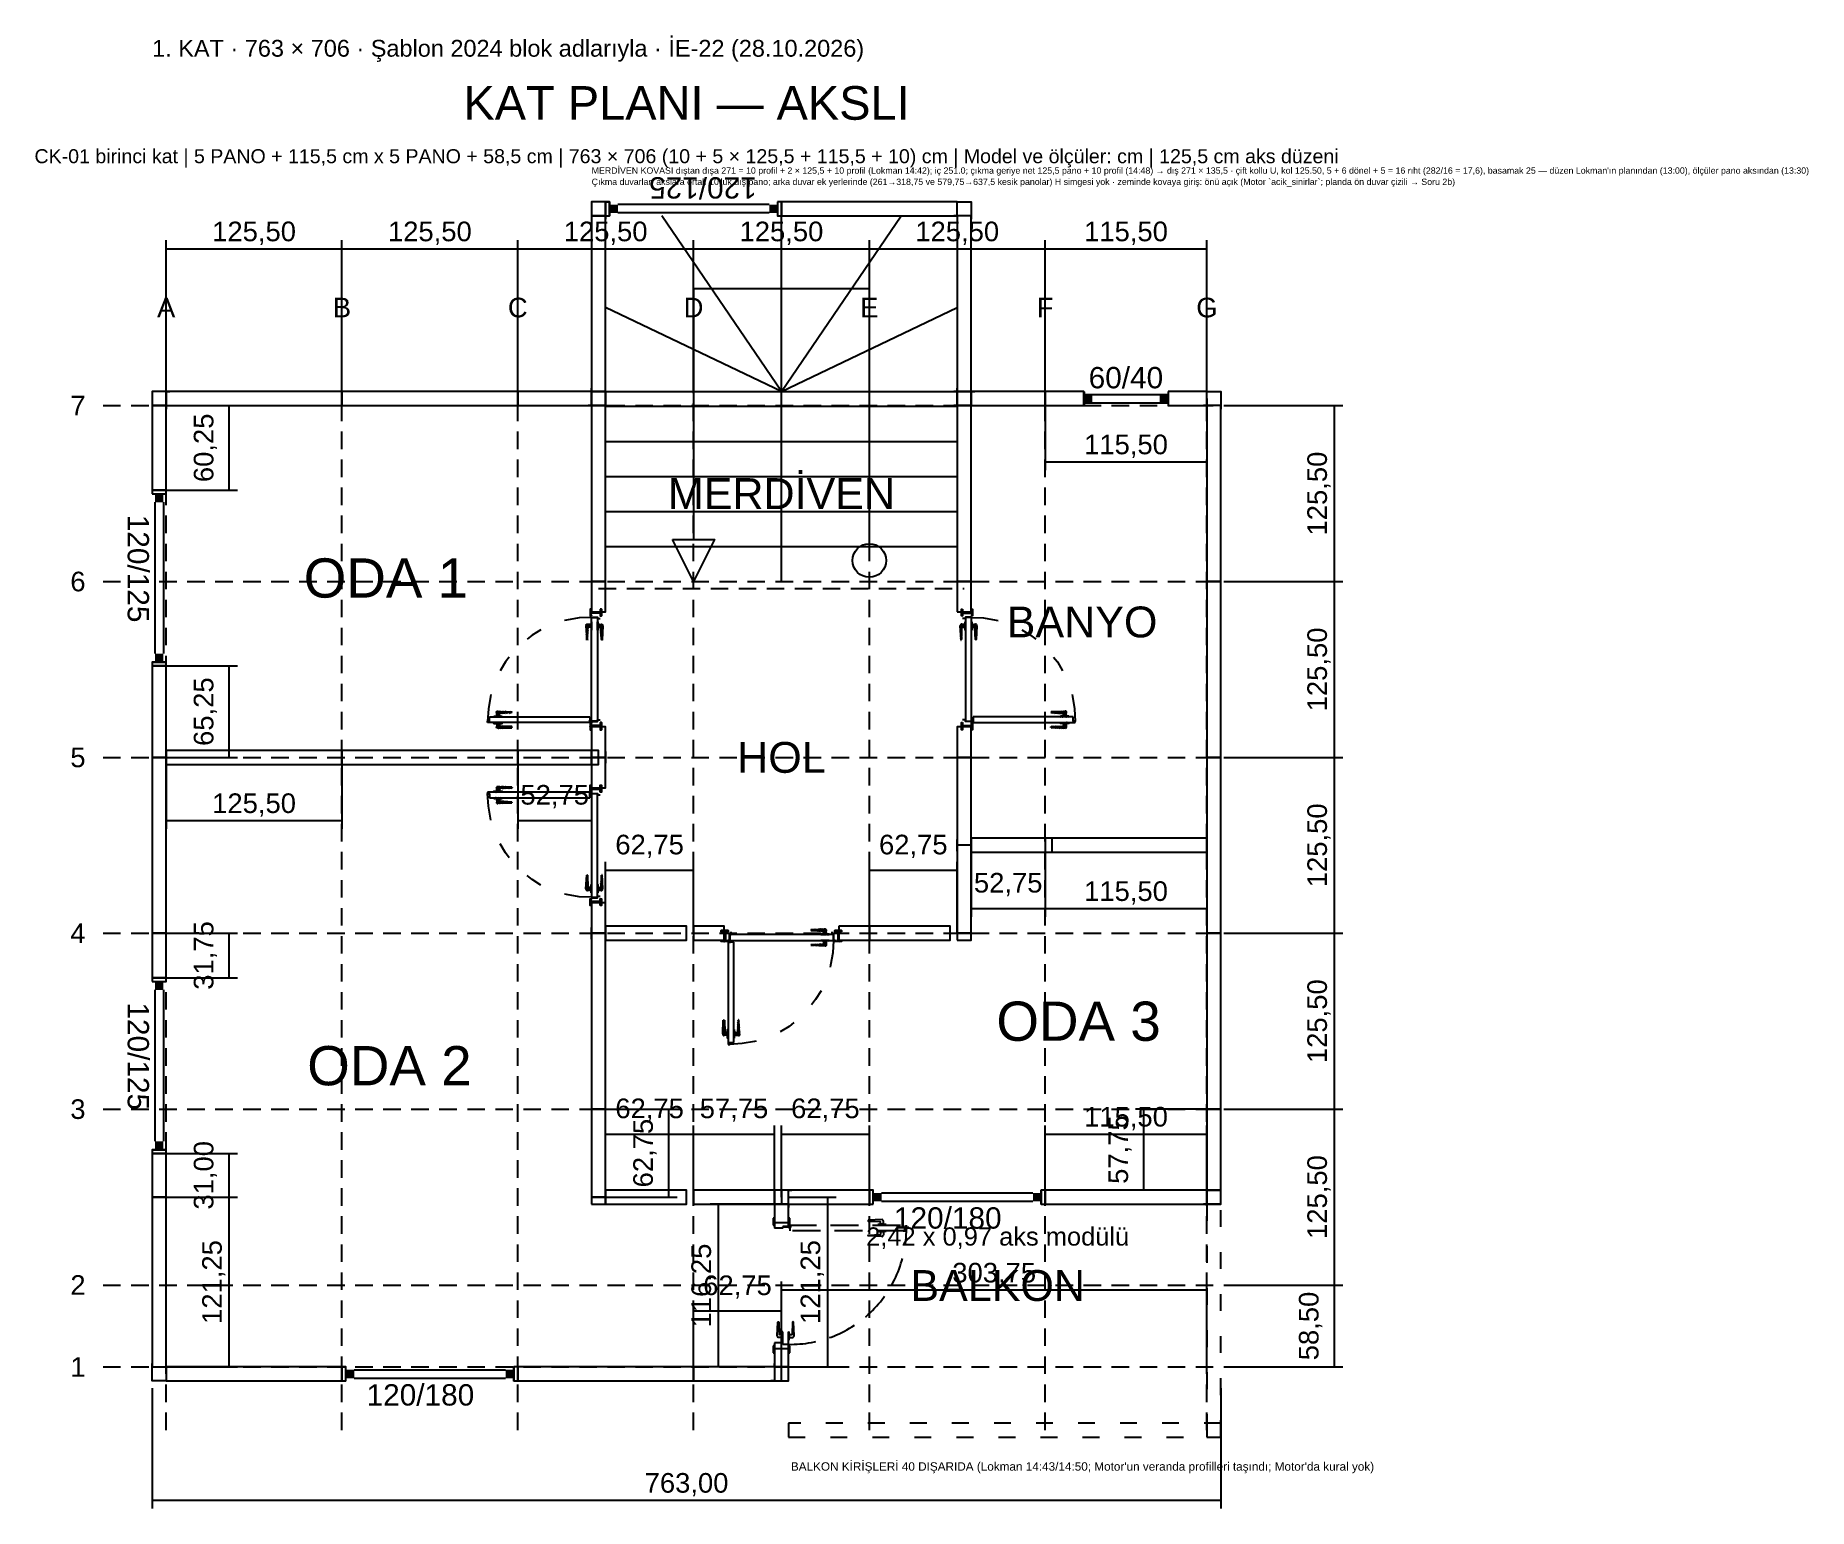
# Model space of a CAD drawing. Header units: centimetres. Extents: x -71 to 5571, y -2315 to 960.
# Drawn here: x 1017 to 2283, y -91 to 960 of the extents above; entities that cross this region are included whole.
import ezdxf
from ezdxf.enums import TextEntityAlignment as Align

# ---------------------------------------------------------------- set-up
doc = ezdxf.new("R2010")
doc.units = ezdxf.units.CM
for name, pattern in [('AKS_SEYREK', [20, 12.5, -7.5]), ('DASHED', [20, 12.5, -7.5]), ('DASHED2', [0.375, 0.25, -0.125]), ('VERANDA_KESIK', [30, 12, -18])]:
    doc.linetypes.add(name, pattern=pattern)
for name, color, linetype in [('ACIK_SINIR', 8, 'DASHED'), ('AKS', 8, 'AKS_SEYREK'), ('AKS_YAZI', 8, 'Continuous'), ('CIFT_KAT_NOT', 1, 'Continuous'), ('DIS_DUVAR_100', 7, 'Continuous'), ('IC_DUVAR_100', 7, 'Continuous'), ('IC_KAPILAR', 7, 'Continuous'), ('IC_KOSE_PROFIL_100', 2, 'Continuous'), ('IC_UCLU_H_100', 3, 'Continuous'), ('KAPI-PLAN', 7, 'Continuous'), ('KOSE_PROFIL_100', 1, 'Continuous'), ('MERDIVEN', 4, 'Continuous'), ('ODA_ADLARI', 7, 'Continuous'), ('OLCULER', 7, 'Continuous'), ('OZEL_PANEL_OLCU_CM', 3, 'Continuous'), ('PENCERE', 10, 'Continuous'), ('VERANDA_DIKME', 1, 'Continuous'), ('VERANDA_PROFIL_100', 1, 'VERANDA_KESIK')]:
    doc.layers.add(name, color=color, linetype=linetype)
doc.layers.add('PANO', color=7, linetype='Continuous', lineweight=50)
doc.styles.add('ARIAL_TR', font='arial.ttf')
doc.dimstyles.new('PORTMAN', dxfattribs={"dimtxt": 14, "dimasz": 9, "dimexe": 6, "dimexo": 5, "dimgap": 4, "dimtad": 1, "dimzin": 0, "dimtxsty": 'ARIAL_TR', "dimblk": 'ARCHTICK', "dimcen": 2.5, "dimazin": 3, "dimtfac": 0.5, "dimtmove": 2, "dimatfit": 3})

msp = doc.modelspace()

# ---------------------------------------------------------------- texts
at = {"layer": 'AKS_YAZI', "style": 'ARIAL_TR'}
for s, p in [('A', (1110, 766)), ('B', (1235.5, 766)), ('C', (1361, 766)), ('D', (1486.5, 766)), ('E', (1612, 766)), ('F', (1737.5, 766)), ('G', (1853, 766)), ('7', (1047, 696)), ('6', (1047, 570.5)), ('5', (1047, 445)), ('4', (1047, 319.5)), ('3', (1047, 194)), ('2', (1047, 68.5)), ('1', (1047, 10))]:
    msp.add_text(s, height=14, dxfattribs=at).set_placement(p, align=Align.MIDDLE_CENTER)
at = {"layer": 'CIFT_KAT_NOT', "style": 'ARIAL_TR'}
for s, height, p in [('1. KAT · 763 × 706 · Şablon 2024 blok adlarıyla · İE-22 (28.10.2026)', 12, (1100, 945)), ("BALKON KİRİŞLERİ 40 DIŞARIDA (Lokman 14:43/14:50; Motor'un veranda profilleri taşındı; Motor'da kural yok)", 6, (1556, -64))]:
    msp.add_text(s, height=height, dxfattribs=at).set_placement(p)
at = {"layer": 'MERDIVEN', "style": 'ARIAL_TR'}
for s, p in [("MERDİVEN KOVASI dıştan dışa 271 = 10 profil + 2 × 125,5 + 10 profil (Lokman 14:42); iç 251.0; çıkma geriye net 125,5 pano + 10 profil (14:48) → dış 271 × 135,5 · çift kollu U, kol 125.50, 5 + 6 dönel + 5 = 16 rıht (282/16 = 17,6), basamak 25 — düzen Lokman'ın planından (13:00), ölçüler pano aksından (13:30)", (1413.75, 861.5)), ("Çıkma duvarları akslara ortalı 10'luk dış pano; arka duvar ek yerlerinde (261→318,75 ve 579,75→637,5 kesik panolar) H simgesi yok · zeminde kovaya giriş: önü açık (Motor `acik_sinirlar`; planda ön duvar çizili → Soru 2b)", (1413.75, 853.5))]:
    msp.add_text(s, height=4.5, dxfattribs=at).set_placement(p)
at = {"layer": 'ODA_ADLARI', "style": 'ARIAL_TR'}
for s, height, p in [('KAT PLANI — AKSLI', 24, (1481.5, 912)), ('CK-01 birinci kat | 5 PANO + 115,5 cm x 5 PANO + 58,5 cm | 763 × 706 (10 + 5 × 125,5 + 115,5 + 10) cm | Model ve ölçüler: cm | 125,5 cm aks düzeni', 10, (1481.5, 874)), ('MERDİVEN', 22, (1549.25, 633.25)), ('ODA 1', 28, (1266.875, 573)), ('BANYO', 22, (1763.875, 541.625)), ('HOL', 22, (1549.25, 445)), ('ODA 3', 28, (1761.375, 256.75)), ('ODA 2', 28, (1269.375, 225)), ('2,42 x 0,97 aks modülü', 13, (1703.625, 103.125)), ('BALKON', 22, (1703.625, 68.125))]:
    msp.add_text(s, height=height, dxfattribs=at).set_placement(p, align=Align.MIDDLE_CENTER)

# ---------------------------------------------------------------- blocks, each defined once
blk = doc.blocks.new("100'LÜK 125'LİK PANO")
blk.add_lwpolyline([(0, 0), (10, 0), (10, 125.5), (0, 125.5)], close=True)
blk = doc.blocks.new('kaynak-pencere-6040')
at = {"layer": 'PENCERE', "color": 1}
for p, q in [((53375.9, 7992.3), (53385.9, 7992.3)), ((53377.9, 7932.3), (53377.9, 7992.3)), ((53383.9, 7932.3), (53383.9, 7992.3)), ((53375.9, 7932.3), (53385.9, 7932.3))]:
    blk.add_line(p, q, dxfattribs=at)
for points in [[(53377.9, 7992.3), (53377.9, 7986.3), (53383.9, 7992.3), (53383.9, 7986.3)], [(53377.9, 7932.3), (53377.9, 7938.3), (53383.9, 7932.3), (53383.9, 7938.3)]]:
    blk.add_solid(points, dxfattribs=at)
at = {"layer": 'PENCERE', "color": 0, "lineweight": 25, "style": 'ARIAL_TR'}
blk.add_text('60/40', height=15.22, rotation=90, dxfattribs=at).set_placement((53373.5, 7935.6))
blk = doc.blocks.new('BOM_P03_PENCERE_600x400')
at = {"layer": 'PENCERE'}
blk.add_blockref('kaynak-pencere-6040', (0, 0), dxfattribs=at)
blk = doc.blocks.new("100'LÜK 115.5'LİK (60x40) VASİSTASLI PANO")
for points in [[(0, 87.75), (10, 87.75), (10, 115.5), (0, 115.5)], [(0, 0), (10, 0), (10, 27.75), (0, 27.75)]]:
    blk.add_lwpolyline(points, close=True)
at = {"layer": 'PENCERE'}
blk.add_blockref('BOM_P03_PENCERE_600x400', (-53375.862, -7904.528), dxfattribs=at)
blk = doc.blocks.new("100'LÜK 57.75'LİK PANO")
blk.add_lwpolyline([(0, 0), (10, 0), (10, 57.75), (0, 57.75)], close=True)
blk = doc.blocks.new("100'LÜK 115.5'LİK PANO")
blk.add_lwpolyline([(0, 0), (10, 0), (10, 115.5), (0, 115.5)], close=True)
blk = doc.blocks.new('kaynak-ic-kapi')
at = {"color": 133, "linetype": 'Continuous', "lineweight": 25, "true_color": 0x6ec1dd}
for p, q in [((54324.4, 7988.7), (54323.9, 7988.7)), ((54323.9, 7988.7), (54323.9, 7982.7)), ((54324.4, 7988.7), (54323.9, 7988.7)), ((54323.9, 7988.4), (54324.4, 7988.4)), ((54324.4, 7988.4), (54323.9, 7988.4)), ((54323.9, 7987.5), (54324.4, 7988.4)), ((54323.9, 7987.8), (54323.9, 7987.5)), ((54324.2, 7987.3), (54323.9, 7987.5)), ((54323.9, 7987.5), (54323.9, 7987.5)), ((54324.4, 7987.8), (54324.2, 7987.3)), ((54324.4, 7991.8), (54324.4, 7920.2)), ((54324.4, 7988.7), (54324.4, 7988.7)), ((54324.4, 7988.7), (54324.4, 7988.7)), ((54324.4, 7988.4), (54324.4, 7988.4)), ((54324.4, 7987.3), (54324.4, 7987.5)), ((54328.4, 7919), (54328.4, 7993.2)), ((54329, 7988.7), (54328.4, 7988.7)), ((54328.4, 7988.4), (54329, 7988.4)), ((54329, 7988.4), (54328.4, 7988.4)), ((54328.4, 7987.5), (54329, 7988.1)), ((54328.4, 7987.8), (54328.7, 7987.5)), ((54328.7, 7987.3), (54328.4, 7987.5)), ((54328.7, 7987.3), (54328.4, 7987.5)), ((54328.4, 7987.5), (54328.7, 7987.5)), ((54320.5, 7985.9), (54320.8, 7986.7)), ((54320.8, 7985.9), (54320.5, 7986.1)), ((54321.3, 7986.1), (54320.5, 7986.1)), ((54320.5, 7985.9), (54320.5, 7985.9)), ((54320.5, 7985.9), (54320.5, 7985.9)), ((54320.8, 7985.9), (54320.5, 7985.6)), ((54320.5, 7985.9), (54321.1, 7985)), ((54321.3, 7985.6), (54320.5, 7985.6)), ((54320.5, 7985.6), (54320.8, 7976)), ((54320.8, 7985), (54320.5, 7984.7)), ((54320.5, 7985), (54320.5, 7984.7)), ((54320.8, 7984.7), (54320.5, 7984.7)), ((54320.5, 7984.4), (54320.8, 7984.4)), ((54321.1, 7984.4), (54320.5, 7983.6)), ((54320.8, 7984.2), (54320.5, 7984.4)), ((54320.8, 7984.4), (54320.5, 7984.4)), ((54320.5, 7984.2), (54320.5, 7984.4)), ((54320.5, 7983.3), (54321.1, 7984.2)), ((54320.5, 7983.3), (54321.6, 7983.3)), ((54320.5, 7983.3), (54320.5, 7983.3)), ((54320.8, 7983.3), (54320.5, 7983.3)), ((54320.8, 7983.3), (54320.5, 7983)), ((54321.3, 7983.3), (54320.5, 7983.3)), ((54320.5, 7983), (54320.5, 7983)), ((54321.3, 7983), (54320.5, 7983)), ((54320.5, 7983), (54321.1, 7982.5)), ((54320.8, 7982.5), (54320.5, 7982.2)), ((54320.8, 7982.2), (54320.5, 7982.2)), ((54320.5, 7982.2), (54320.5, 7982.2)), ((54320.5, 7981.9), (54320.8, 7981.9)), ((54320.8, 7981.3), (54320.5, 7981.6)), ((54320.8, 7981.6), (54320.5, 7981.6)), ((54320.5, 7981.6), (54320.5, 7981.6)), ((54320.5, 7980.8), (54321.1, 7981.3)), ((54320.8, 7980.5), (54320.5, 7980.8)), ((54321.3, 7980.8), (54320.5, 7980.8)), ((54320.5, 7980.5), (54321.6, 7980.5)), ((54320.8, 7980.5), (54320.5, 7980.5)), ((54321.3, 7980.5), (54320.5, 7980.5)), ((54320.8, 7984.7), (54321.3, 7985.6)), ((54320.8, 7985), (54321.1, 7985)), ((54320.8, 7984.4), (54320.8, 7984.7)), ((54321.1, 7984.7), (54320.8, 7984.7)), ((54320.8, 7984.4), (54320.8, 7984.4)), ((54321.1, 7984.4), (54320.8, 7984.2)), ((54320.8, 7984.2), (54321.1, 7984.2)), ((54320.8, 7984.2), (54321.3, 7983.3)), ((54320.8, 7982.2), (54321.3, 7983)), ((54320.8, 7982.5), (54321.1, 7982.5)), ((54320.8, 7981.9), (54320.8, 7982.2)), ((54321.1, 7981.9), (54320.8, 7982.2)), ((54320.8, 7981.9), (54320.8, 7981.6)), ((54321.1, 7981.9), (54320.8, 7981.6)), ((54320.8, 7981.6), (54321.3, 7980.8)), ((54320.8, 7981.3), (54321.1, 7981.3)), ((54320.8, 7979.6), (54321.3, 7980.5)), ((54320.8, 7980.2), (54321.1, 7979.6)), ((54321.1, 7979.4), (54320.8, 7979.6)), ((54321.1, 7979.4), (54320.8, 7979.6)), ((54320.8, 7979.6), (54320.8, 7979.6)), ((54320.8, 7979.6), (54321.1, 7979.6)), ((54320.8, 7979.4), (54320.8, 7979.4)), ((54320.8, 7979.4), (54320.8, 7979.4)), ((54320.8, 7979.4), (54320.8, 7979.1)), ((54320.8, 7979.4), (54320.8, 7979.4)), ((54321.1, 7979.1), (54320.8, 7978.8)), ((54320.8, 7979.1), (54320.8, 7979.1)), ((54320.8, 7978.8), (54321.1, 7978.8)), ((54320.8, 7978.5), (54321.1, 7978.8)), ((54320.8, 7978.8), (54321.3, 7978.2)), ((54321.3, 7978.2), (54320.8, 7978.2)), ((54320.8, 7978), (54321.6, 7978)), ((54321.3, 7977.7), (54320.8, 7977.7)), ((54320.8, 7976.8), (54321.3, 7977.7)), ((54320.8, 7977.4), (54321.1, 7977.1)), ((54320.8, 7977.1), (54321.1, 7977.1)), ((54321.1, 7976.8), (54320.8, 7976.8)), ((54320.8, 7976.5), (54320.8, 7976.5)), ((54321.1, 7976.5), (54320.8, 7976.3)), ((54320.8, 7976.5), (54320.8, 7976.5)), ((54320.8, 7976.5), (54320.8, 7976.5)), ((54321.1, 7976.5), (54320.8, 7976.3)), ((54320.8, 7976.3), (54321.1, 7976.3)), ((54320.8, 7976), (54321.1, 7976.3)), ((54320.8, 7976.3), (54321.3, 7975.7)), ((54321.1, 7986.7), (54321.3, 7986.1)), ((54321.6, 7985.9), (54321.1, 7984.7)), ((54321.1, 7984.7), (54321.3, 7984.7)), ((54321.1, 7984.4), (54321.9, 7984.4)), ((54321.1, 7984.4), (54321.3, 7984.4)), ((54321.1, 7981.9), (54321.6, 7981.9)), ((54321.1, 7981.9), (54321.3, 7981.9)), ((54321.1, 7981.9), (54321.3, 7981.9)), ((54321.1, 7979.4), (54321.6, 7979.4)), ((54321.1, 7979.4), (54321.3, 7979.4)), ((54321.6, 7978.2), (54321.1, 7979.1)), ((54321.1, 7979.1), (54321.3, 7979.1)), ((54321.6, 7977.7), (54321.1, 7976.8)), ((54321.1, 7976.8), (54321.3, 7976.8)), ((54321.1, 7976.5), (54321.3, 7976.5)), ((54321.1, 7976.5), (54321.3, 7976.5)), ((54321.1, 7976), (54321.1, 7976)), ((54321.1, 7975.7), (54321.3, 7975.7)), ((54321.6, 7985.9), (54321.3, 7986.7)), ((54321.3, 7986.7), (54321.6, 7986.4)), ((54323.6, 7986.7), (54321.3, 7986.7)), ((54321.3, 7986.4), (54321.3, 7986.1)), ((54321.3, 7986.4), (54321.6, 7986.4)), ((54321.6, 7985.9), (54321.3, 7986.1)), ((54321.6, 7985.9), (54321.3, 7985.6)), ((54321.3, 7985.3), (54321.3, 7985.6)), ((54321.3, 7985.3), (54321.6, 7985.3)), ((54321.3, 7984.7), (54321.6, 7985.3)), ((54321.3, 7984.4), (54321.3, 7984.7)), ((54322.2, 7984.7), (54321.3, 7984.7)), ((54321.3, 7984.4), (54321.3, 7984.4)), ((54321.9, 7984.4), (54321.3, 7984.4)), ((54321.3, 7984.4), (54321.6, 7983.6)), ((54321.3, 7976), (54321.9, 7984.4)), ((54321.3, 7983.6), (54321.3, 7983.3)), ((54321.3, 7983.6), (54321.6, 7983.6)), ((54321.6, 7983.3), (54321.3, 7983.3)), ((54321.6, 7983.3), (54321.3, 7983)), ((54321.3, 7982.7), (54321.3, 7983)), ((54321.3, 7982.7), (54321.6, 7982.7)), ((54321.3, 7981.9), (54321.6, 7982.7)), ((54321.3, 7981.9), (54321.3, 7982.2)), ((54321.6, 7982.2), (54321.3, 7982.2)), ((54321.3, 7981.9), (54321.3, 7981.6)), ((54321.3, 7981.9), (54321.6, 7981.1)), ((54321.6, 7981.6), (54321.3, 7981.6)), ((54321.3, 7981.1), (54321.3, 7980.8)), ((54321.3, 7981.1), (54321.6, 7981.1)), ((54321.6, 7980.5), (54321.3, 7980.8)), ((54321.6, 7980.5), (54321.3, 7980.5)), ((54321.3, 7980.2), (54321.3, 7980.5)), ((54321.3, 7980.2), (54321.6, 7980.2)), ((54321.3, 7979.4), (54321.6, 7979.9)), ((54321.3, 7979.4), (54321.3, 7979.4)), ((54321.3, 7979.4), (54321.3, 7979.1)), ((54321.6, 7979.4), (54321.3, 7979.4)), ((54321.6, 7979.1), (54321.3, 7979.1)), ((54321.3, 7979.1), (54321.6, 7978.5)), ((54321.6, 7978), (54321.3, 7978.2)), ((54321.3, 7978.2), (54321.3, 7978.2)), ((54321.3, 7978.2), (54321.6, 7978.2)), ((54321.6, 7978), (54321.3, 7977.7)), ((54321.3, 7977.4), (54321.3, 7977.7)), ((54321.3, 7977.4), (54321.6, 7977.4)), ((54321.3, 7976.8), (54321.6, 7977.1)), ((54321.3, 7976.5), (54321.3, 7976.8)), ((54321.6, 7976.8), (54321.3, 7976.8)), ((54321.3, 7976.5), (54321.3, 7976.3)), ((54321.3, 7976.5), (54321.3, 7976.3)), ((54321.3, 7976.3), (54321.3, 7976.3)), ((54321.3, 7976), (54321.3, 7976)), ((54321.6, 7986.1), (54321.9, 7986.7)), ((54321.9, 7985.9), (54321.6, 7986.1)), ((54321.9, 7985.9), (54321.6, 7985.6)), ((54321.6, 7985.6), (54322.2, 7984.7)), ((54321.6, 7983.6), (54321.9, 7983.9)), ((54321.9, 7983.3), (54321.6, 7983.6)), ((54321.6, 7983), (54321.6, 7982.7)), ((54321.6, 7982.7), (54321.6, 7982.7)), ((54321.6, 7980.8), (54321.6, 7981.1)), ((54321.6, 7980.8), (54321.6, 7980.8)), ((54322.2, 7986.7), (54321.9, 7985.9)), ((54321.9, 7985.9), (54322.5, 7986.7)), ((54322.5, 7984.7), (54321.9, 7985.9)), ((54321.9, 7985.9), (54321.9, 7985.9)), ((54321.9, 7985.9), (54321.9, 7985.9)), ((54321.9, 7985.9), (54322.5, 7985)), ((54323.6, 7984.7), (54321.9, 7984.7)), ((54321.9, 7984.4), (54321.9, 7984.4)), ((54322.2, 7986.7), (54322.2, 7986.7)), ((54322.2, 7986.7), (54322.5, 7986.7)), ((54322.2, 7985.9), (54322.2, 7986.1)), ((54323, 7986.1), (54322.2, 7986.1)), ((54322.2, 7985.9), (54322.2, 7985.6)), ((54323, 7985.6), (54322.2, 7985.6)), ((54322.2, 7985), (54322.2, 7984.7)), ((54322.2, 7985), (54322.5, 7985)), ((54322.2, 7984.7), (54322.2, 7984.7)), ((54322.5, 7986.7), (54322.8, 7986.1)), ((54322.5, 7984.7), (54322.8, 7985.6)), ((54322.5, 7984.7), (54322.5, 7984.7)), ((54323, 7986.4), (54322.8, 7986.1)), ((54323, 7985.3), (54322.8, 7985.6)), ((54322.8, 7984.7), (54323.3, 7985.3)), ((54322.8, 7984.7), (54322.8, 7984.7)), ((54323.6, 7984.7), (54322.8, 7984.7)), ((54323, 7986.7), (54323.3, 7986.4)), ((54323, 7986.4), (54323.3, 7986.4)), ((54323, 7985.9), (54323, 7986.1)), ((54323, 7985.9), (54323, 7985.6)), ((54323, 7985.3), (54323.3, 7985.3)), ((54323.3, 7986.1), (54323.6, 7986.7)), ((54323.3, 7985.9), (54323.3, 7986.1)), ((54323.3, 7985.9), (54323.6, 7985.9)), ((54323.3, 7985.9), (54323.6, 7985.9)), ((54323.3, 7985.9), (54323.3, 7985.6)), ((54323.3, 7985.9), (54323.6, 7985.9)), ((54323.3, 7985.6), (54323.6, 7984.7)), ((54323.6, 7987.3), (54323.9, 7987.3)), ((54323.9, 7986.7), (54323.6, 7987)), ((54323.9, 7987), (54323.6, 7987)), ((54323.6, 7987), (54323.6, 7987)), ((54323.6, 7987), (54323.6, 7984.4)), ((54323.9, 7985.9), (54323.6, 7986.1)), ((54323.9, 7986.1), (54323.6, 7986.1)), ((54323.6, 7985.9), (54323.9, 7985.9)), ((54323.9, 7985.9), (54323.6, 7985.6)), ((54323.6, 7985.9), (54323.6, 7985.6)), ((54323.9, 7985.6), (54323.6, 7985.6)), ((54323.6, 7985.6), (54323.9, 7985.3)), ((54323.9, 7985), (54323.6, 7984.7)), ((54323.9, 7984.7), (54323.6, 7984.7)), ((54323.6, 7984.7), (54323.6, 7984.7)), ((54323.6, 7984.4), (54323.9, 7984.4)), ((54323.9, 7984.4), (54323.6, 7984.4)), ((54323.9, 7987.3), (54323.9, 7987.3)), ((54323.9, 7987.3), (54324.4, 7987.3)), ((54323.9, 7987.3), (54323.9, 7987)), ((54323.9, 7987.3), (54323.9, 7987.3)), ((54323.9, 7987.3), (54323.9, 7987)), ((54323.9, 7987.3), (54323.9, 7987.3)), ((54324.2, 7987), (54323.9, 7987)), ((54323.9, 7987), (54324.4, 7986.1)), ((54323.9, 7987), (54323.9, 7987)), ((54323.9, 7986.7), (54323.9, 7986.7)), ((54323.9, 7986.4), (54323.9, 7986.7)), ((54324.4, 7986.1), (54323.9, 7986.1)), ((54323.9, 7985.9), (54324.4, 7985.9)), ((54324.4, 7985.6), (54323.9, 7985.6)), ((54323.9, 7984.7), (54324.4, 7985.6)), ((54323.9, 7985.3), (54323.9, 7985)), ((54323.9, 7985), (54323.9, 7985)), ((54323.9, 7984.4), (54323.9, 7984.7)), ((54323.9, 7984.4), (54323.9, 7984.7)), ((54324.2, 7984.7), (54323.9, 7984.7)), ((54323.9, 7984.4), (54324.4, 7984.4)), ((54323.9, 7984.4), (54323.9, 7984.4)), ((54323.9, 7984.4), (54323.9, 7984.2)), ((54323.9, 7984.4), (54323.9, 7984.4)), ((54324.2, 7984.4), (54323.9, 7984.2)), ((54323.9, 7984.4), (54323.9, 7984.4)), ((54323.9, 7984.2), (54323.9, 7984.2)), ((54323.9, 7983.9), (54323.9, 7984.2)), ((54323.9, 7984.2), (54324.4, 7983.3)), ((54323.9, 7984.2), (54323.9, 7984.2)), ((54323.9, 7983.3), (54324.4, 7983.3)), ((54324.4, 7983.3), (54323.9, 7983.3)), ((54324.4, 7983), (54323.9, 7983)), ((54324.4, 7982.7), (54323.9, 7982.7)), ((54324.2, 7987.3), (54324.4, 7987.3)), ((54324.4, 7986.4), (54324.2, 7987)), ((54324.2, 7987), (54324.4, 7987)), ((54324.4, 7985.3), (54324.2, 7984.7)), ((54324.2, 7984.7), (54324.4, 7984.7)), ((54324.4, 7983.9), (54324.2, 7984.4)), ((54324.2, 7984.4), (54324.4, 7984.4)), ((54324.2, 7982.7), (54324.4, 7983)), ((54324.4, 7987.3), (54324.4, 7987.3)), ((54324.4, 7987.3), (54324.4, 7987.3)), ((54324.4, 7987), (54324.4, 7987)), ((54324.4, 7987), (54324.4, 7987)), ((54324.4, 7987), (54324.4, 7987)), ((54324.4, 7986.1), (54324.4, 7986.1)), ((54324.4, 7985.6), (54324.4, 7985.6)), ((54324.4, 7984.7), (54324.4, 7984.7)), ((54324.4, 7984.7), (54324.4, 7984.7)), ((54324.4, 7984.7), (54324.4, 7984.7)), ((54324.4, 7984.4), (54324.4, 7984.4)), ((54324.4, 7984.4), (54324.4, 7984.4)), ((54324.4, 7984.4), (54324.4, 7984.4)), ((54324.4, 7983.3), (54324.4, 7983.3)), ((54324.4, 7983), (54324.4, 7983)), ((54328.4, 7987.3), (54328.4, 7987.3)), ((54328.4, 7987.3), (54328.4, 7987.3)), ((54328.4, 7987.3), (54328.4, 7987)), ((54328.7, 7987), (54328.4, 7987)), ((54328.4, 7987), (54329, 7986.1)), ((54328.4, 7986.7), (54328.7, 7986.7)), ((54328.4, 7986.4), (54328.7, 7986.7)), ((54329, 7986.1), (54328.4, 7986.1)), ((54328.4, 7985.9), (54329, 7985.9)), ((54329, 7985.6), (54328.4, 7985.6)), ((54328.4, 7984.7), (54329, 7985.6)), ((54328.4, 7985.3), (54328.7, 7985)), ((54328.4, 7985), (54328.7, 7985)), ((54328.4, 7984.4), (54328.4, 7984.7)), ((54328.7, 7984.7), (54328.4, 7984.7)), ((54328.4, 7984.4), (54328.4, 7984.4)), ((54328.7, 7984.4), (54328.4, 7984.2)), ((54328.4, 7984.4), (54328.4, 7984.4)), ((54328.7, 7984.4), (54328.4, 7984.2)), ((54328.4, 7984.2), (54328.7, 7984.2)), ((54328.4, 7983.9), (54328.7, 7984.2)), ((54328.4, 7984.2), (54329, 7983.6)), ((54328.4, 7983.3), (54329, 7983.3)), ((54329, 7983.3), (54328.4, 7983.3)), ((54329, 7983), (54328.4, 7983)), ((54328.7, 7987.3), (54329, 7987.3)), ((54328.7, 7987.3), (54329, 7987.3)), ((54329, 7986.7), (54328.7, 7987)), ((54328.7, 7987), (54329, 7987)), ((54329, 7985), (54328.7, 7984.7)), ((54328.7, 7984.7), (54329, 7984.7)), ((54328.7, 7984.4), (54329, 7984.4)), ((54328.7, 7984.4), (54329, 7984.4)), ((54329, 7987.3), (54329.2, 7987.3)), ((54329, 7987.3), (54329, 7987.3)), ((54329, 7987.3), (54329, 7987)), ((54329, 7987.3), (54329, 7987.3)), ((54329, 7987), (54329, 7987)), ((54329.2, 7987), (54329, 7987)), ((54329, 7987), (54329.2, 7986.4)), ((54329, 7987), (54329, 7987)), ((54329, 7986.4), (54329, 7986.1)), ((54329, 7986.4), (54329.2, 7986.4)), ((54329.2, 7985.9), (54329, 7986.1)), ((54329, 7986.1), (54329, 7986.1)), ((54329, 7986.1), (54329, 7986.1)), ((54329, 7985.9), (54329.2, 7985.9)), ((54329.2, 7985.9), (54329, 7985.6)), ((54329.2, 7985.6), (54329, 7985)), ((54329, 7985.3), (54329, 7985.6)), ((54329, 7985.6), (54329, 7985.6)), ((54329, 7985.6), (54329, 7985.6)), ((54329, 7985.3), (54329.2, 7985.3)), ((54329, 7984.7), (54329.2, 7985.3)), ((54329, 7984.7), (54329, 7984.7)), ((54329, 7984.4), (54329, 7984.7)), ((54329.2, 7984.7), (54329, 7984.7)), ((54329, 7984.4), (54329.2, 7984.4)), ((54329, 7984.4), (54329, 7984.4)), ((54329, 7984.4), (54329, 7984.4)), ((54329.2, 7984.4), (54329, 7984.4)), ((54329, 7984.4), (54329, 7984.2)), ((54329, 7984.4), (54329, 7984.4)), ((54329, 7984.2), (54329, 7984.2)), ((54329, 7982.7), (54329, 7982.7)), ((54329.2, 7987), (54329.2, 7984.4)), ((54329.2, 7986.1), (54329.5, 7986.7)), ((54329.2, 7986.7), (54331.5, 7986.7)), ((54329.2, 7986.4), (54329.2, 7986.4)), ((54329.5, 7985.9), (54329.2, 7986.1)), ((54329.2, 7985.9), (54330.6, 7985.9)), ((54329.2, 7985.9), (54329.2, 7985.6)), ((54329.2, 7985.9), (54329.2, 7985.9)), ((54329.5, 7985.9), (54329.2, 7985.6)), ((54329.2, 7985.6), (54329.8, 7984.7)), ((54329.2, 7985.3), (54329.2, 7985.3)), ((54329.2, 7985.3), (54329.2, 7985.3)), ((54329.8, 7984.7), (54329.2, 7984.7)), ((54329.2, 7984.7), (54330.6, 7984.7)), ((54329.8, 7986.7), (54329.5, 7985.9)), ((54329.5, 7985.9), (54330.1, 7986.7)), ((54330.1, 7984.7), (54329.5, 7985.9)), ((54329.5, 7985.9), (54329.5, 7985.9)), ((54329.5, 7985.9), (54329.5, 7985.9)), ((54329.5, 7985.9), (54330.1, 7985)), ((54329.8, 7986.7), (54329.8, 7986.7)), ((54329.8, 7986.7), (54330.1, 7986.7)), ((54329.8, 7985.9), (54329.8, 7986.1)), ((54330.6, 7986.1), (54329.8, 7986.1)), ((54329.8, 7985.9), (54329.8, 7985.6)), ((54330.6, 7985.6), (54329.8, 7985.6)), ((54329.8, 7985), (54329.8, 7984.7)), ((54329.8, 7985), (54330.1, 7985)), ((54329.8, 7984.7), (54329.8, 7984.7)), ((54330.1, 7986.7), (54330.4, 7986.1)), ((54330.1, 7984.7), (54330.4, 7985.6)), ((54330.1, 7984.7), (54330.1, 7984.7)), ((54330.6, 7986.4), (54330.4, 7986.1)), ((54330.6, 7985.3), (54330.4, 7985.6)), ((54330.4, 7984.7), (54330.9, 7985.3)), ((54330.4, 7984.7), (54330.4, 7984.7)), ((54331.5, 7984.7), (54330.4, 7984.7)), ((54330.6, 7986.7), (54330.9, 7986.4)), ((54330.6, 7986.4), (54330.9, 7986.4)), ((54330.6, 7985.9), (54330.6, 7986.1)), ((54330.6, 7985.9), (54330.6, 7985.6)), ((54330.6, 7985.3), (54330.9, 7985.3)), ((54330.6, 7984.4), (54330.6, 7984.4)), ((54330.9, 7986.1), (54331.2, 7986.7)), ((54330.9, 7985.9), (54330.9, 7986.1)), ((54330.9, 7985.9), (54332.3, 7985.9)), ((54330.9, 7985.9), (54331.2, 7985.9)), ((54330.9, 7985.9), (54330.9, 7985.6)), ((54330.9, 7985.9), (54331.2, 7985.9)), ((54330.9, 7985.6), (54331.2, 7984.7)), ((54331.5, 7984.4), (54330.9, 7983.6)), ((54331.5, 7984.4), (54330.9, 7984.4)), ((54330.9, 7983.9), (54331.2, 7984.4)), ((54331.2, 7976), (54330.9, 7984.4)), ((54330.9, 7983.3), (54332.3, 7983.3)), ((54330.9, 7983.3), (54331.2, 7983.3)), ((54331.5, 7981.9), (54330.9, 7983)), ((54330.9, 7983), (54331.2, 7983)), ((54330.9, 7982.5), (54331.2, 7982.2)), ((54331.2, 7985.9), (54331.5, 7986.7)), ((54331.5, 7985.9), (54331.2, 7986.1)), ((54332.1, 7986.1), (54331.2, 7986.1)), ((54331.5, 7985.9), (54331.2, 7985.6)), ((54331.2, 7985.9), (54331.5, 7985)), ((54332.1, 7985.6), (54331.2, 7985.6)), ((54331.5, 7985), (54331.2, 7984.7)), ((54331.5, 7984.2), (54331.2, 7984.4)), ((54331.2, 7983.3), (54331.5, 7984.2)), ((54331.5, 7983.3), (54331.2, 7983.3)), ((54331.5, 7983.3), (54331.2, 7983)), ((54332.1, 7983.3), (54331.2, 7983.3)), ((54332.1, 7983), (54331.2, 7983)), ((54331.2, 7983), (54331.5, 7982.5)), ((54331.5, 7982.5), (54331.2, 7982.2)), ((54331.5, 7982.2), (54331.2, 7982.2)), ((54331.5, 7981.9), (54331.2, 7981.1)), ((54331.5, 7981.3), (54331.2, 7981.6)), ((54331.5, 7981.6), (54331.2, 7981.6)), ((54331.2, 7981.3), (54331.2, 7981.6)), ((54331.2, 7980.8), (54331.5, 7981.3)), ((54331.2, 7980.8), (54331.2, 7980.8)), ((54331.5, 7980.5), (54331.2, 7980.8)), ((54332.1, 7980.8), (54331.2, 7980.8)), ((54331.2, 7980.5), (54332.1, 7980.5)), ((54331.2, 7980.5), (54331.2, 7980.5)), ((54331.5, 7980.5), (54331.2, 7980.5)), ((54332.1, 7980.5), (54331.2, 7980.5)), ((54331.2, 7980.5), (54331.5, 7979.6)), ((54331.5, 7979.4), (54331.2, 7979.9)), ((54331.5, 7979.6), (54331.2, 7979.4)), ((54331.2, 7979.6), (54331.2, 7979.4)), ((54331.5, 7979.4), (54331.2, 7978.5)), ((54331.5, 7979.4), (54331.2, 7979.4)), ((54331.5, 7978.8), (54331.2, 7979.1)), ((54331.5, 7979.1), (54331.2, 7979.1)), ((54331.2, 7979.1), (54331.2, 7979.1)), ((54331.2, 7978.2), (54331.5, 7978.8)), ((54331.5, 7978), (54331.2, 7978.2)), ((54332.1, 7978.2), (54331.2, 7978.2)), ((54331.2, 7978), (54332.1, 7978)), ((54331.5, 7978), (54331.2, 7977.7)), ((54332.1, 7977.7), (54331.2, 7977.7)), ((54331.2, 7977.7), (54331.5, 7977.1)), ((54331.5, 7976.5), (54331.2, 7977.1)), ((54331.5, 7977.1), (54331.2, 7976.8)), ((54331.5, 7976.8), (54331.2, 7976.8)), ((54331.5, 7976.5), (54331.2, 7976)), ((54331.5, 7976.3), (54331.2, 7976.3)), ((54331.5, 7976.3), (54331.2, 7976.3)), ((54331.5, 7986.7), (54331.5, 7986.7)), ((54331.5, 7986.7), (54331.5, 7986.7)), ((54331.5, 7984.7), (54332.1, 7985.6)), ((54331.5, 7985), (54331.5, 7985)), ((54331.5, 7984.4), (54331.5, 7984.7)), ((54331.8, 7984.7), (54331.5, 7984.7)), ((54331.5, 7984.4), (54331.5, 7984.4)), ((54331.8, 7984.4), (54331.5, 7984.2)), ((54331.5, 7984.2), (54331.5, 7984.2)), ((54331.5, 7984.2), (54332.1, 7983.3)), ((54331.5, 7982.2), (54332.1, 7983)), ((54331.5, 7982.5), (54331.5, 7982.5)), ((54331.5, 7981.9), (54331.5, 7982.2)), ((54331.8, 7981.9), (54331.5, 7982.2)), ((54331.5, 7981.9), (54331.5, 7981.6)), ((54331.8, 7981.9), (54331.5, 7981.6)), ((54331.5, 7981.6), (54332.1, 7980.8)), ((54331.5, 7981.3), (54331.5, 7981.3)), ((54331.5, 7979.6), (54332.1, 7980.5)), ((54331.8, 7979.4), (54331.5, 7979.6)), ((54331.5, 7979.6), (54331.5, 7979.6)), ((54331.5, 7979.4), (54331.5, 7979.4)), ((54331.5, 7979.4), (54331.5, 7979.1)), ((54331.8, 7979.1), (54331.5, 7978.8)), ((54331.5, 7978.8), (54331.5, 7978.8)), ((54331.5, 7978.8), (54332.1, 7978.2)), ((54331.5, 7976.8), (54332.1, 7977.7)), ((54331.5, 7977.1), (54331.5, 7977.1)), ((54331.5, 7976.5), (54331.5, 7976.8)), ((54331.8, 7976.8), (54331.5, 7976.8)), ((54331.5, 7976.5), (54331.5, 7976.3)), ((54331.8, 7976.5), (54331.5, 7976.3)), ((54331.5, 7976.3), (54331.5, 7976.3)), ((54331.5, 7975.7), (54331.5, 7976.3)), ((54331.5, 7976.3), (54331.8, 7975.7)), ((54331.5, 7976), (54331.5, 7976)), ((54331.8, 7975.7), (54331.5, 7975.7)), ((54331.8, 7986.7), (54332.1, 7986.1)), ((54332.3, 7985.9), (54331.8, 7984.7)), ((54331.8, 7984.7), (54332.1, 7984.7)), ((54332.3, 7983.3), (54331.8, 7984.4)), ((54331.8, 7984.4), (54332.1, 7984.4)), ((54332.3, 7983), (54331.8, 7981.9)), ((54332.1, 7981.1), (54331.8, 7981.9)), ((54331.8, 7981.9), (54332.1, 7981.9)), ((54331.8, 7981.9), (54332.1, 7981.9)), ((54332.1, 7980.2), (54331.8, 7979.4)), ((54331.8, 7979.4), (54332.1, 7979.4)), ((54332.1, 7978.5), (54331.8, 7979.1)), ((54331.8, 7979.1), (54332.1, 7979.1)), ((54332.1, 7977.4), (54331.8, 7976.8)), ((54331.8, 7976.8), (54332.1, 7976.8)), ((54332.1, 7976), (54331.8, 7976.5)), ((54331.8, 7976.5), (54332.1, 7976.5)), ((54331.8, 7976), (54331.8, 7976)), ((54332.3, 7985.9), (54332.1, 7986.7)), ((54332.1, 7986.4), (54332.1, 7986.1)), ((54332.1, 7986.4), (54332.3, 7986.4)), ((54332.3, 7985.9), (54332.1, 7986.1)), ((54332.3, 7985.9), (54332.1, 7985.6)), ((54332.1, 7985.3), (54332.1, 7985.6)), ((54332.3, 7985.6), (54332.1, 7976)), ((54332.1, 7985.3), (54332.3, 7985.3)), ((54332.1, 7984.7), (54332.3, 7985.3)), ((54332.1, 7984.4), (54332.1, 7984.7)), ((54332.3, 7984.7), (54332.1, 7984.7)), ((54332.1, 7984.4), (54332.1, 7984.4)), ((54332.3, 7984.4), (54332.1, 7984.4)), ((54332.1, 7984.4), (54332.3, 7983.9)), ((54332.1, 7983.6), (54332.1, 7983.3)), ((54332.1, 7983.6), (54332.3, 7983.6)), ((54332.3, 7983.3), (54332.1, 7983.3)), ((54332.3, 7983.3), (54332.1, 7983)), ((54332.1, 7982.7), (54332.1, 7983)), ((54332.1, 7982.7), (54332.3, 7982.7)), ((54332.1, 7981.9), (54332.3, 7982.5)), ((54332.1, 7981.9), (54332.1, 7982.2)), ((54332.3, 7982.2), (54332.1, 7982.2)), ((54332.1, 7981.9), (54332.1, 7981.6)), ((54332.1, 7981.9), (54332.1, 7981.3)), ((54332.3, 7981.6), (54332.1, 7981.6)), ((54332.1, 7981.1), (54332.1, 7980.8)), ((54332.1, 7981.1), (54332.1, 7981.1)), ((54332.1, 7980.8), (54332.1, 7980.8)), ((54332.1, 7980.5), (54332.1, 7980.5)), ((54332.1, 7980.2), (54332.1, 7980.5)), ((54332.1, 7980.2), (54332.1, 7980.2)), ((54332.1, 7979.4), (54332.1, 7979.6)), ((54332.1, 7979.4), (54332.1, 7979.4)), ((54332.1, 7979.4), (54332.1, 7979.4)), ((54332.1, 7979.1), (54332.1, 7979.1)), ((54332.1, 7979.1), (54332.1, 7979.1)), ((54332.1, 7979.1), (54332.1, 7978.8)), ((54332.1, 7978.2), (54332.1, 7978.2)), ((54332.1, 7977.7), (54332.1, 7977.7)), ((54332.1, 7976.8), (54332.1, 7976.8)), ((54332.1, 7976.5), (54332.1, 7976.5)), ((54332.3, 7985.6), (54332.3, 7985.6)), ((54332.3, 7985.6), (54332.3, 7985.3)), ((54247.5, 7919.9), (54248.3, 7919.9)), ((54248.3, 7919.6), (54247.5, 7919.6)), ((54248.3, 7912.3), (54247.5, 7912.3)), ((54247.5, 7912), (54248.3, 7912)), ((54248.6, 7919.9), (54248, 7919)), ((54248.3, 7919.3), (54248, 7919.6)), ((54248.6, 7912), (54248, 7912.8)), ((54248.3, 7912.3), (54248, 7912.3)), ((54248.3, 7919.9), (54248.3, 7919.6)), ((54248.3, 7919.3), (54248.6, 7919.3)), ((54248.3, 7919), (54248.6, 7919.3)), ((54248.3, 7912.8), (54248.6, 7912.3)), ((54248.3, 7912.3), (54248.3, 7912)), ((54248.3, 7912.3), (54248.6, 7912.3)), ((54249.2, 7919), (54248.6, 7919.9)), ((54248.6, 7919.9), (54248.6, 7919.6)), ((54248.6, 7919.9), (54248.9, 7919.9)), ((54248.6, 7919.6), (54248.9, 7919)), ((54249.2, 7912.8), (54248.6, 7912)), ((54248.6, 7912.3), (54248.9, 7912.8)), ((54249.2, 7919.9), (54248.9, 7919.6)), ((54248.9, 7919.9), (54249.4, 7919)), ((54249.7, 7919.6), (54248.9, 7919.6)), ((54249.2, 7919), (54248.9, 7919)), ((54249.2, 7912.8), (54248.9, 7912.8)), ((54248.9, 7912), (54249.4, 7912.8)), ((54249.2, 7912), (54248.9, 7912.3)), ((54249.7, 7912.3), (54248.9, 7912.3)), ((54249.2, 7919.9), (54249.2, 7919.9)), ((54249.2, 7919), (54249.7, 7919.6)), ((54249.2, 7919), (54249.4, 7919)), ((54249.2, 7912.8), (54249.4, 7912.8)), ((54249.2, 7912.8), (54249.7, 7912.3)), ((54249.2, 7912), (54249.2, 7912)), ((54250, 7919.9), (54249.4, 7919)), ((54250, 7912), (54249.4, 7912.8)), ((54250, 7919.9), (54249.7, 7919.6)), ((54249.7, 7919.3), (54249.7, 7919.6)), ((54249.7, 7919.3), (54250, 7919.3)), ((54249.7, 7919), (54250, 7919.3)), ((54249.7, 7912.8), (54250, 7912.3)), ((54250, 7912), (54249.7, 7912.3)), ((54249.7, 7912.3), (54249.7, 7912.3)), ((54249.7, 7912.3), (54250, 7912.3)), ((54250.6, 7919), (54250, 7919.9)), ((54250, 7919.9), (54250, 7919.9)), ((54250, 7919.9), (54250, 7919.6)), ((54250, 7919.9), (54250.3, 7919.9)), ((54250, 7919.6), (54250.3, 7919)), ((54250.6, 7912.8), (54250, 7912)), ((54250, 7912.3), (54250.3, 7912.8)), ((54250, 7912), (54250, 7912.3)), ((54250, 7912), (54250, 7912)), ((54250, 7912), (54250.3, 7912)), ((54250.3, 7919.9), (54250.9, 7919)), ((54250.3, 7912.8), (54250.3, 7919)), ((54250.3, 7912), (54250.9, 7912.8)), ((54250.6, 7919.9), (54250.6, 7919.9)), ((54250.6, 7919.9), (54250.6, 7919.6)), ((54251.4, 7919.6), (54250.6, 7919.6)), ((54250.6, 7919), (54250.6, 7919)), ((54250.6, 7919), (54250.9, 7919)), ((54250.6, 7912.8), (54250.6, 7912.8)), ((54250.6, 7912.8), (54250.9, 7912.8)), ((54250.6, 7912), (54250.6, 7912.3)), ((54251.4, 7912.3), (54250.6, 7912.3)), ((54250.6, 7912), (54250.6, 7912)), ((54250.9, 7919), (54251.1, 7919.6)), ((54250.9, 7912.8), (54251.1, 7912.3)), ((54251.7, 7919.9), (54251.1, 7919)), ((54251.4, 7919.3), (54251.1, 7919.6)), ((54251.7, 7912), (54251.1, 7912.8)), ((54251.4, 7912.3), (54251.1, 7912.3)), ((54251.4, 7919.9), (54251.4, 7919.9)), ((54251.4, 7919.9), (54251.4, 7919.6)), ((54251.7, 7919.9), (54251.4, 7919.6)), ((54251.4, 7919.6), (54252, 7919)), ((54251.4, 7919.3), (54251.7, 7919.3)), ((54251.4, 7919), (54251.7, 7919.3)), ((54251.4, 7912.3), (54252, 7912.8)), ((54251.4, 7912.8), (54251.7, 7912.3)), ((54251.4, 7912), (54251.4, 7912.3)), ((54251.7, 7912), (54251.4, 7912.3)), ((54251.4, 7912.3), (54251.7, 7912.3)), ((54251.4, 7912), (54251.4, 7912)), ((54252.3, 7919), (54251.7, 7919.9)), ((54251.7, 7919.9), (54252.3, 7919.9)), ((54251.7, 7919.9), (54252, 7919.9)), ((54252.3, 7912.8), (54251.7, 7912)), ((54251.7, 7912), (54252.3, 7912)), ((54251.7, 7912), (54252, 7912)), ((54252, 7919.9), (54252, 7919.9)), ((54252, 7919.9), (54252, 7919.6)), ((54252, 7919.9), (54252.3, 7919)), ((54252.3, 7919.6), (54252, 7919.6)), ((54252, 7919), (54252, 7919)), ((54252, 7919), (54252.3, 7919)), ((54252, 7912.8), (54252, 7912.8)), ((54252, 7912.8), (54252.3, 7912.8)), ((54252, 7912), (54252.3, 7912.8)), ((54252, 7912), (54252, 7912.3)), ((54252.3, 7912.3), (54252, 7912.3)), ((54252, 7912), (54252, 7912)), ((54252.3, 7919), (54252.3, 7919)), ((54252.3, 7912.8), (54252.3, 7912.8)), ((54327.5, 7919), (54253.4, 7919)), ((54253.4, 7919), (54253.4, 7914.8)), ((54253.4, 7914.8), (54327.3, 7914.8)), ((54254.2, 7914.8), (54254.2, 7912.8)), ((54256.8, 7919), (54256.5, 7919.3)), ((54256.5, 7919.3), (54262.4, 7919.3)), ((54256.8, 7919), (54256.5, 7919)), ((54256.5, 7919), (54256.5, 7919)), ((54256.5, 7914.8), (54256.5, 7914.8)), ((54256.8, 7914.5), (54256.5, 7914.8)), ((54257.3, 7914.8), (54256.5, 7914.8)), ((54256.5, 7914.8), (54256.5, 7914.8)), ((54256.5, 7914.8), (54256.5, 7914.5)), ((54256.5, 7914.5), (54256.5, 7914.5)), ((54256.8, 7914.5), (54256.5, 7914.5)), ((54256.5, 7914.5), (54256.5, 7914.5)), ((54256.8, 7919), (54257.1, 7919.3)), ((54256.8, 7919.3), (54257.1, 7919)), ((54256.8, 7919), (54257.1, 7919)), ((54257.3, 7919.3), (54257.1, 7919)), ((54257.3, 7919), (54257.6, 7919.3)), ((54257.6, 7914.5), (54257.3, 7914.8)), ((54257.3, 7914.8), (54257.3, 7914.8)), ((54257.3, 7914.8), (54257.3, 7914.8)), ((54257.6, 7914.5), (54257.3, 7914.5)), ((54257.6, 7919.3), (54257.9, 7919)), ((54257.9, 7914.8), (54257.6, 7914.8)), ((54257.6, 7914.8), (54257.6, 7914.8)), ((54257.6, 7914.8), (54257.9, 7914.8)), ((54257.6, 7914.5), (54257.6, 7914.5)), ((54257.6, 7914.5), (54257.6, 7914.5)), ((54257.6, 7914.5), (54257.9, 7914.5)), ((54257.9, 7919.3), (54257.9, 7919.6)), ((54257.9, 7919.6), (54258.2, 7919.3)), ((54257.9, 7919.6), (54257.9, 7919.3)), ((54258.2, 7919), (54257.9, 7919.3)), ((54257.9, 7914.8), (54258.2, 7914.8)), ((54257.9, 7914.5), (54258.2, 7914.5)), ((54257.9, 7914.2), (54257.9, 7914.5)), ((54258.2, 7919.6), (54258.2, 7919.6)), ((54259, 7919.6), (54258.2, 7919.6)), ((54258.2, 7919.6), (54260.7, 7919.6)), ((54258.2, 7919.6), (54258.2, 7919.6)), ((54258.2, 7919.3), (54258.5, 7919)), ((54258.2, 7919), (54258.2, 7919)), ((54258.2, 7919), (54258.5, 7919)), ((54258.2, 7914.5), (54258.2, 7914.8)), ((54259, 7914.8), (54258.2, 7914.8)), ((54258.2, 7914.2), (54258.2, 7914.5)), ((54258.2, 7914.5), (54258.2, 7914.2)), ((54259, 7914.2), (54258.2, 7914.2)), ((54258.2, 7914.2), (54258.2, 7914.2)), ((54258.2, 7914.2), (54260.7, 7914.2)), ((54258.5, 7922.4), (54259, 7922.4)), ((54259, 7922.4), (54258.5, 7922.4)), ((54258.5, 7921.6), (54258.8, 7922.4)), ((54258.5, 7921.9), (54258.5, 7921.6)), ((54258.5, 7919.6), (54258.5, 7921.9)), ((54258.5, 7921.3), (54258.5, 7921.6)), ((54258.5, 7921.6), (54258.5, 7921.6)), ((54258.5, 7921.3), (54258.5, 7921.3)), ((54258.5, 7921.3), (54258.8, 7921.3)), ((54258.5, 7921), (54258.5, 7920.7)), ((54258.5, 7921), (54258.8, 7921)), ((54258.5, 7920.7), (54258.5, 7920.7)), ((54258.5, 7920.7), (54258.5, 7920.7)), ((54258.5, 7920.7), (54258.8, 7920.2)), ((54259, 7920.2), (54258.5, 7920.2)), ((54258.5, 7919.9), (54259, 7919.9)), ((54258.5, 7919), (54258.8, 7919.3)), ((54258.5, 7913.7), (54258.8, 7914.2)), ((54258.5, 7914.2), (54258.5, 7912)), ((54258.5, 7913.4), (54258.5, 7913.7)), ((54258.5, 7913.7), (54258.5, 7913.7)), ((54258.5, 7913.7), (54258.5, 7913.7)), ((54258.5, 7913.4), (54258.5, 7913.4)), ((54258.5, 7913.4), (54258.8, 7913.4)), ((54259.3, 7912), (54258.5, 7913.1)), ((54258.5, 7913.1), (54258.5, 7912.8)), ((54258.5, 7913.1), (54258.8, 7913.1)), ((54258.5, 7912.8), (54258.5, 7912.8)), ((54258.5, 7912.8), (54258.5, 7912.8)), ((54258.5, 7912.8), (54258.8, 7912.3)), ((54259, 7912.3), (54258.5, 7912.3)), ((54258.5, 7912), (54259, 7912)), ((54259, 7911.7), (54258.5, 7911.7)), ((54258.5, 7911.4), (54258.8, 7911.7)), ((54258.8, 7922.7), (54258.8, 7922.7)), ((54259, 7922.7), (54258.8, 7922.7)), ((54258.8, 7922.7), (54258.8, 7922.7)), ((54259, 7922.1), (54258.8, 7922.4)), ((54258.8, 7921.3), (54259.3, 7922.1)), ((54259, 7921.3), (54258.8, 7921.3)), ((54259, 7921.3), (54258.8, 7921)), ((54259.6, 7921.3), (54258.8, 7921.3)), ((54259.6, 7921), (54258.8, 7921)), ((54258.8, 7921), (54259.3, 7920.2)), ((54259, 7920.2), (54258.8, 7920.2)), ((54259, 7919.3), (54258.8, 7919.6)), ((54258.8, 7919.3), (54258.8, 7919.6)), ((54259, 7914.8), (54258.8, 7914.8)), ((54258.8, 7914.8), (54258.8, 7914.8)), ((54259, 7914.2), (54258.8, 7914.2)), ((54258.8, 7914.2), (54258.8, 7914.2)), ((54258.8, 7913.4), (54259.3, 7914.2)), ((54259, 7913.4), (54258.8, 7913.4)), ((54259, 7913.4), (54258.8, 7913.1)), ((54259.6, 7913.4), (54258.8, 7913.4)), ((54259.6, 7913.1), (54258.8, 7913.1)), ((54258.8, 7913.1), (54259.3, 7912.3)), ((54259, 7912.3), (54258.8, 7912.3)), ((54259, 7911.4), (54258.8, 7911.7)), ((54259, 7922.7), (54259.3, 7923)), ((54259, 7922.4), (54259, 7922.7)), ((54259.3, 7922.7), (54259, 7922.7)), ((54259, 7922.4), (54259, 7922.4)), ((54259.3, 7922.4), (54259, 7922.1)), ((54259, 7922.1), (54259.3, 7922.1)), ((54259, 7922.1), (54259.6, 7921.3)), ((54259, 7920.2), (54259.6, 7921)), ((54259, 7919.9), (54259, 7920.2)), ((54259.3, 7919.9), (54259, 7920.2)), ((54259, 7920.2), (54259.3, 7920.2)), ((54259, 7919.9), (54259, 7919.6)), ((54259, 7919.6), (54259.3, 7919.3)), ((54259, 7919.3), (54259.3, 7919.3)), ((54259, 7919), (54259.3, 7919.3)), ((54259, 7914.5), (54259, 7914.8)), ((54259.3, 7914.8), (54259, 7914.8)), ((54259, 7914.5), (54259, 7914.2)), ((54259.3, 7914.5), (54259, 7914.5)), ((54259, 7914.2), (54259, 7914.5)), ((54259, 7914.2), (54259.3, 7914.5)), ((54259, 7914.2), (54259.3, 7914.2)), ((54259, 7914.2), (54259.3, 7914.2)), ((54259, 7912.3), (54259.6, 7913.1)), ((54259, 7912), (54259, 7912.3)), ((54259.3, 7912), (54259, 7912.3)), ((54259, 7912.3), (54259.3, 7912.3)), ((54259, 7912), (54259, 7911.7)), ((54259.3, 7911.7), (54259, 7911.7)), ((54259, 7911.7), (54259.6, 7910.9)), ((54259.3, 7923), (54259.3, 7922.7)), ((54259.3, 7923), (54269.2, 7922.4)), ((54259.3, 7922.7), (54259.6, 7922.7)), ((54259.3, 7922.4), (54259.6, 7922.4)), ((54259.3, 7919.9), (54260.4, 7919.9)), ((54259.3, 7919.9), (54259.6, 7919.9)), ((54259.3, 7919.9), (54259.6, 7919.9)), ((54259.3, 7919.3), (54259.6, 7919)), ((54259.3, 7914.8), (54259.3, 7914.8)), ((54259.3, 7914.8), (54259.6, 7914.8)), ((54259.3, 7914.5), (54259.6, 7914.5)), ((54259.3, 7914.2), (54259.3, 7914.2)), ((54259.3, 7914.2), (54259.6, 7913.4)), ((54259.3, 7912), (54259.6, 7912)), ((54259.9, 7910.9), (54259.3, 7911.7)), ((54259.3, 7911.7), (54259.6, 7911.7)), ((54259.6, 7922.7), (54259.6, 7923)), ((54259.6, 7922.4), (54259.6, 7922.7)), ((54260.4, 7922.7), (54259.6, 7922.7)), ((54259.6, 7922.4), (54259.6, 7922.4)), ((54260.4, 7922.4), (54259.6, 7922.4)), ((54259.6, 7922.4), (54259.9, 7921.6)), ((54259.6, 7921.6), (54259.6, 7921.3)), ((54259.6, 7921.6), (54259.9, 7921.6)), ((54259.9, 7921.3), (54259.6, 7921.3)), ((54259.9, 7921.3), (54259.6, 7921)), ((54259.6, 7920.7), (54259.6, 7921)), ((54259.6, 7920.7), (54259.9, 7920.7)), ((54259.6, 7919.9), (54259.9, 7920.7)), ((54259.6, 7919.9), (54259.6, 7920.2)), ((54260.4, 7920.2), (54259.6, 7920.2)), ((54259.6, 7919.9), (54259.6, 7919.6)), ((54259.6, 7919.9), (54259.6, 7919.6)), ((54260.4, 7919.6), (54259.6, 7919.6)), ((54259.6, 7919), (54259.6, 7919)), ((54259.6, 7919), (54259.9, 7919)), ((54259.6, 7914.5), (54259.6, 7914.8)), ((54260.4, 7914.8), (54259.6, 7914.8)), ((54259.6, 7914.8), (54259.6, 7914.8)), ((54259.6, 7914.2), (54259.6, 7914.5)), ((54259.6, 7914.5), (54259.6, 7914.5)), ((54259.6, 7914.5), (54259.9, 7914.2)), ((54259.9, 7913.4), (54259.6, 7914.2)), ((54260.4, 7914.2), (54259.6, 7914.2)), ((54259.6, 7913.7), (54259.6, 7913.4)), ((54259.6, 7913.7), (54259.9, 7913.7)), ((54259.9, 7913.4), (54259.6, 7913.4)), ((54259.9, 7913.4), (54259.6, 7913.1)), ((54259.6, 7912.8), (54259.6, 7913.1)), ((54259.6, 7912.8), (54259.9, 7912.8)), ((54259.6, 7912), (54259.9, 7912.8)), ((54259.6, 7912), (54259.6, 7912.3)), ((54260.4, 7912.3), (54259.6, 7912.3)), ((54259.6, 7912), (54259.6, 7911.7)), ((54260.4, 7911.7), (54259.6, 7911.7)), ((54259.6, 7911.7), (54259.9, 7911.1)), ((54259.9, 7921.6), (54260.4, 7922.4)), ((54260.2, 7921.3), (54259.9, 7921.6)), ((54260.2, 7921), (54259.9, 7920.7)), ((54259.9, 7920.7), (54260.4, 7920.2)), ((54259.9, 7913.7), (54260.2, 7914.2)), ((54259.9, 7914.2), (54259.9, 7913.7)), ((54260.2, 7913.4), (54259.9, 7913.7)), ((54260.2, 7913.1), (54259.9, 7912.8)), ((54259.9, 7912.8), (54260.4, 7912.3)), ((54259.9, 7910.9), (54260.4, 7911.7)), ((54260.2, 7923), (54260.4, 7922.7)), ((54260.7, 7922.4), (54260.2, 7921.3)), ((54260.2, 7921.3), (54260.7, 7922.1)), ((54260.2, 7921.3), (54260.2, 7921.3)), ((54260.4, 7920.4), (54260.2, 7921)), ((54260.2, 7921), (54260.2, 7921)), ((54260.2, 7921), (54260.4, 7921)), ((54260.2, 7914.2), (54260.4, 7914.2)), ((54260.4, 7914), (54260.2, 7913.4)), ((54260.2, 7913.4), (54260.4, 7913.7)), ((54260.2, 7913.4), (54260.2, 7913.4)), ((54260.4, 7912.5), (54260.2, 7913.1)), ((54260.2, 7913.1), (54260.2, 7913.1)), ((54260.2, 7913.1), (54260.4, 7913.1)), ((54260.4, 7923), (54260.4, 7922.7)), ((54260.7, 7922.4), (54260.4, 7922.7)), ((54260.7, 7922.4), (54260.4, 7922.4)), ((54260.4, 7922.1), (54260.4, 7922.4)), ((54260.4, 7922.1), (54260.7, 7922.1)), ((54260.4, 7921.3), (54260.4, 7921.3)), ((54260.4, 7921.3), (54260.4, 7921.3)), ((54260.4, 7919.6), (54260.4, 7921.3)), ((54260.4, 7921), (54260.4, 7921)), ((54260.4, 7921), (54260.4, 7921)), ((54260.4, 7920.2), (54260.4, 7920.2)), ((54260.4, 7919.6), (54260.4, 7919.6)), ((54260.4, 7919.3), (54260.4, 7919.6)), ((54260.4, 7919.3), (54260.7, 7919.3)), ((54260.4, 7919), (54260.7, 7919.3)), ((54260.7, 7914.5), (54260.4, 7914.8)), ((54260.7, 7914.5), (54260.4, 7914.8)), ((54260.4, 7914.8), (54260.4, 7914.8)), ((54260.4, 7914.8), (54260.4, 7914.8)), ((54260.7, 7914.5), (54260.4, 7914.2)), ((54260.4, 7914.2), (54260.4, 7914.2)), ((54260.4, 7914.2), (54260.7, 7914.2)), ((54260.4, 7914.2), (54260.4, 7912.5)), ((54260.4, 7913.4), (54260.4, 7913.4)), ((54260.4, 7913.4), (54260.4, 7913.4)), ((54260.4, 7913.1), (54260.4, 7913.1)), ((54260.4, 7913.1), (54260.4, 7913.1)), ((54260.7, 7912), (54260.4, 7912.3)), ((54260.7, 7912), (54260.4, 7912.3)), ((54260.4, 7912.3), (54260.4, 7912.3)), ((54260.7, 7912), (54260.4, 7911.7)), ((54260.4, 7911.4), (54260.4, 7911.7)), ((54260.7, 7922.7), (54260.7, 7923)), ((54261, 7922.7), (54260.7, 7922.7)), ((54260.7, 7922.7), (54260.7, 7922.7)), ((54260.7, 7922.7), (54261, 7922.7)), ((54260.7, 7922.4), (54260.7, 7922.1)), ((54260.7, 7922.4), (54261, 7922.4)), ((54260.7, 7922.1), (54261, 7921.6)), ((54269.2, 7921.9), (54260.7, 7921.6)), ((54260.7, 7921.3), (54260.7, 7921.3)), ((54260.7, 7919.6), (54260.7, 7919.6)), ((54260.7, 7919.6), (54260.7, 7919.6)), ((54261, 7914.8), (54260.7, 7914.8)), ((54260.7, 7914.8), (54260.7, 7914.8)), ((54260.7, 7914.8), (54261, 7914.8)), ((54261, 7914.2), (54260.7, 7914.5)), ((54260.7, 7914.5), (54260.7, 7914.2)), ((54260.7, 7914.5), (54261, 7914.5)), ((54260.7, 7914.2), (54260.7, 7914.2)), ((54260.7, 7914.2), (54260.7, 7914.2)), ((54260.7, 7914.2), (54260.7, 7914.2)), ((54260.7, 7912.5), (54260.7, 7912.5)), ((54260.7, 7912), (54260.7, 7912.3)), ((54260.7, 7912.3), (54260.7, 7912.3)), ((54269.2, 7912), (54260.7, 7912.3)), ((54260.7, 7912), (54261, 7912)), ((54261.3, 7910.9), (54260.7, 7911.7)), ((54260.7, 7911.7), (54260.7, 7911.7)), ((54260.7, 7911.7), (54261, 7911.7)), ((54260.7, 7911.7), (54261, 7910.9)), ((54261.3, 7922.4), (54261, 7922.7)), ((54262.1, 7922.7), (54261, 7922.7)), ((54261, 7922.7), (54261.3, 7922.7)), ((54261.3, 7922.4), (54261, 7922.4)), ((54262.1, 7922.4), (54261, 7922.4)), ((54261, 7922.4), (54261.6, 7921.6)), ((54261, 7919.6), (54261, 7919.3)), ((54261.3, 7919), (54261, 7919.3)), ((54261.3, 7914.5), (54261, 7914.8)), ((54262.1, 7914.8), (54261, 7914.8)), ((54261, 7914.8), (54261.3, 7914.8)), ((54261, 7914.5), (54261, 7914.5)), ((54261, 7914.2), (54261, 7914.5)), ((54261.3, 7912), (54261, 7912.3)), ((54262.1, 7912.3), (54261, 7912.3)), ((54261, 7912), (54261.3, 7912.3)), ((54261.3, 7912), (54261, 7911.7)), ((54262.1, 7911.7), (54261, 7911.7)), ((54261, 7911.7), (54261.6, 7911.1)), ((54261.3, 7921.6), (54261.3, 7921.6)), ((54261.3, 7921.6), (54261.6, 7921.6)), ((54261.3, 7919.3), (54261.6, 7919)), ((54261.3, 7919), (54261.3, 7919)), ((54261.3, 7919), (54261.6, 7919)), ((54261.3, 7914.5), (54261.3, 7914.5)), ((54262.1, 7922.4), (54261.6, 7921.6)), ((54261.6, 7921.6), (54261.9, 7922.4)), ((54261.6, 7919), (54261.9, 7919.3)), ((54261.6, 7910.9), (54261.9, 7911.7)), ((54261.9, 7922.7), (54261.9, 7922.7)), ((54261.9, 7922.7), (54261.9, 7922.7)), ((54262.1, 7922.1), (54261.9, 7922.4)), ((54261.9, 7921.6), (54262.1, 7922.1)), ((54262.1, 7919.3), (54261.9, 7919)), ((54261.9, 7919), (54262.1, 7919.3)), ((54261.9, 7914.8), (54261.9, 7914.8)), ((54261.9, 7914.8), (54261.9, 7914.8)), ((54261.9, 7912.3), (54261.9, 7912.3)), ((54261.9, 7912.3), (54261.9, 7912.3)), ((54262.1, 7912), (54261.9, 7911.1)), ((54262.1, 7911.4), (54261.9, 7911.7)), ((54262.1, 7922.4), (54262.1, 7922.7)), ((54262.1, 7922.4), (54262.1, 7922.7)), ((54262.4, 7922.7), (54262.1, 7922.7)), ((54262.1, 7922.4), (54262.1, 7922.4)), ((54262.4, 7922.4), (54262.1, 7922.1)), ((54262.1, 7922.1), (54262.1, 7922.1)), ((54262.1, 7922.1), (54262.4, 7921.6)), ((54262.1, 7914.5), (54262.1, 7914.8)), ((54262.1, 7914.5), (54262.1, 7914.8)), ((54262.4, 7914.8), (54262.1, 7914.8)), ((54262.1, 7914.5), (54262.1, 7914.5)), ((54262.1, 7914.5), (54262.1, 7914.5)), ((54262.1, 7912), (54262.1, 7912.3)), ((54262.1, 7912), (54262.1, 7912.3)), ((54262.4, 7912), (54262.1, 7912.3)), ((54262.1, 7912), (54262.1, 7911.7)), ((54262.4, 7911.7), (54262.1, 7911.7)), ((54262.1, 7911.7), (54262.4, 7911.1)), ((54262.4, 7922.7), (54262.4, 7922.7)), ((54262.4, 7922.7), (54262.7, 7922.7)), ((54262.7, 7921.6), (54262.4, 7922.4)), ((54262.4, 7922.4), (54262.7, 7922.4)), ((54262.4, 7919.3), (54262.4, 7919.3)), ((54262.4, 7914.8), (54262.4, 7914.8)), ((54262.4, 7914.8), (54262.4, 7914.8)), ((54262.4, 7914.5), (54262.4, 7914.5)), ((54262.4, 7914.5), (54262.4, 7914.5)), ((54262.4, 7914.5), (54262.4, 7914.5)), ((54262.4, 7912.3), (54262.4, 7912)), ((54262.4, 7912), (54262.7, 7912)), ((54262.7, 7911.1), (54262.4, 7911.7)), ((54262.4, 7911.7), (54262.7, 7911.7)), ((54262.7, 7922.4), (54262.7, 7922.7)), ((54263.5, 7922.7), (54262.7, 7922.7)), ((54262.7, 7922.7), (54262.7, 7922.7)), ((54262.7, 7922.4), (54262.7, 7922.4)), ((54263.5, 7922.4), (54262.7, 7922.4)), ((54262.7, 7922.4), (54263, 7921.6)), ((54262.7, 7921.6), (54262.7, 7921.6)), ((54262.7, 7921.6), (54263, 7921.6)), ((54262.7, 7912), (54262.7, 7912.3)), ((54263.5, 7912.3), (54262.7, 7912.3)), ((54262.7, 7912), (54262.7, 7912.3)), ((54262.7, 7912), (54262.7, 7911.7)), ((54263.5, 7911.7), (54262.7, 7911.7)), ((54262.7, 7911.7), (54263, 7911.1)), ((54263, 7921.6), (54263.5, 7922.4)), ((54263, 7911.1), (54263.5, 7911.7)), ((54263.8, 7922.4), (54263.3, 7921.6)), ((54263.3, 7912.3), (54263.5, 7912.3)), ((54263.5, 7922.4), (54263.5, 7922.7)), ((54263.5, 7922.7), (54263.5, 7922.7)), ((54263.5, 7922.7), (54263.5, 7922.7)), ((54263.5, 7922.4), (54263.5, 7922.4)), ((54263.5, 7922.1), (54263.5, 7922.4)), ((54263.5, 7922.1), (54263.8, 7922.1)), ((54263.5, 7921.6), (54263.8, 7922.1)), ((54263.8, 7912), (54263.5, 7912.3)), ((54263.5, 7912), (54263.5, 7912.3)), ((54263.5, 7912.3), (54263.5, 7912.3)), ((54263.5, 7912), (54263.5, 7911.7)), ((54263.5, 7911.4), (54263.5, 7911.7)), ((54263.8, 7922.7), (54263.8, 7922.7)), ((54263.8, 7922.7), (54263.8, 7922.7)), ((54263.8, 7922.7), (54264.1, 7922.7)), ((54263.8, 7922.4), (54263.8, 7922.1)), ((54263.8, 7922.4), (54264.1, 7922.4)), ((54263.8, 7922.1), (54264.1, 7921.6)), ((54263.8, 7912), (54263.8, 7912.3)), ((54263.8, 7912), (54264.1, 7912)), ((54264.4, 7911.1), (54263.8, 7911.7)), ((54263.8, 7911.7), (54263.8, 7911.7)), ((54263.8, 7911.7), (54264.1, 7911.7)), ((54263.8, 7911.7), (54264.1, 7911.1)), ((54264.4, 7922.4), (54264.1, 7922.7)), ((54264.1, 7922.7), (54264.1, 7922.7)), ((54264.4, 7922.4), (54264.1, 7922.4)), ((54265, 7922.4), (54264.1, 7922.4)), ((54264.1, 7922.4), (54264.7, 7921.6)), ((54264.4, 7912), (54264.1, 7912.3)), ((54264.7, 7912.3), (54264.1, 7912.3)), ((54264.1, 7912), (54264.1, 7912.3)), ((54264.4, 7912), (54264.1, 7911.7)), ((54265, 7911.7), (54264.1, 7911.7)), ((54264.1, 7911.7), (54264.4, 7911.1)), ((54264.7, 7921.6), (54265, 7922.4)), ((54264.7, 7911.1), (54265, 7911.7)), ((54265.2, 7922.4), (54265, 7921.6)), ((54265.2, 7922.4), (54265, 7922.4)), ((54265, 7922.1), (54265, 7922.4)), ((54265, 7922.1), (54265.2, 7922.1)), ((54265, 7921.6), (54265.2, 7922.1)), ((54265.2, 7912), (54265, 7912.3)), ((54265.2, 7912), (54265, 7911.1)), ((54265.2, 7912), (54265, 7911.7)), ((54265, 7911.4), (54265, 7911.7)), ((54265.2, 7922.4), (54265.2, 7922.7)), ((54265.2, 7922.4), (54265.2, 7922.7)), ((54265.5, 7922.7), (54265.2, 7922.7)), ((54265.5, 7922.4), (54265.2, 7922.1)), ((54265.2, 7922.1), (54265.5, 7921.6)), ((54265.2, 7912), (54265.2, 7912.3)), ((54265.5, 7912), (54265.2, 7912)), ((54265.5, 7911.7), (54265.2, 7911.7)), ((54265.2, 7911.7), (54265.5, 7911.1)), ((54265.5, 7922.7), (54265.5, 7922.7)), ((54265.5, 7922.7), (54265.5, 7922.7)), ((54265.5, 7922.7), (54265.5, 7922.7)), ((54265.8, 7921.6), (54265.5, 7922.4)), ((54265.5, 7922.4), (54265.5, 7922.4)), ((54265.5, 7922.4), (54266.1, 7921.6)), ((54265.5, 7912), (54265.5, 7912)), ((54265.5, 7912), (54265.5, 7912)), ((54265.5, 7912), (54265.8, 7912)), ((54265.8, 7911.1), (54265.5, 7911.7)), ((54265.5, 7911.7), (54265.5, 7911.7)), ((54265.5, 7911.7), (54266.1, 7911.1)), ((54265.8, 7922.4), (54265.8, 7922.7)), ((54265.8, 7922.4), (54265.8, 7922.4)), ((54266.6, 7922.4), (54265.8, 7922.4)), ((54265.8, 7912), (54265.8, 7912)), ((54265.8, 7912), (54265.8, 7911.7)), ((54266.6, 7911.7), (54265.8, 7911.7)), ((54266.1, 7921.6), (54266.4, 7922.4)), ((54266.1, 7911.1), (54266.4, 7911.7)), ((54266.9, 7922.4), (54266.4, 7921.9)), ((54266.6, 7922.1), (54266.4, 7922.4)), ((54266.9, 7912), (54266.4, 7911.1)), ((54266.6, 7911.4), (54266.4, 7911.7)), ((54266.6, 7922.4), (54266.6, 7922.7)), ((54266.6, 7922.4), (54266.6, 7922.4)), ((54266.9, 7922.4), (54266.6, 7922.1)), ((54266.6, 7922.1), (54266.9, 7922.1)), ((54266.6, 7921.9), (54266.9, 7922.1)), ((54266.6, 7922.1), (54266.9, 7921.9)), ((54266.9, 7912), (54266.6, 7912)), ((54266.6, 7912), (54266.6, 7912)), ((54266.6, 7912), (54266.6, 7911.7)), ((54266.9, 7911.7), (54266.6, 7911.7)), ((54266.6, 7911.7), (54266.9, 7911.1)), ((54266.9, 7922.4), (54268.3, 7922.4)), ((54266.9, 7922.4), (54267.2, 7922.4)), ((54266.9, 7912), (54266.9, 7912)), ((54266.9, 7912), (54267.2, 7912)), ((54267.2, 7911.1), (54266.9, 7911.7)), ((54266.9, 7911.7), (54267.2, 7911.7)), ((54267.2, 7922.4), (54267.2, 7922.4)), ((54267.2, 7922.4), (54267.2, 7922.4)), ((54268.1, 7922.4), (54267.2, 7922.4)), ((54267.2, 7922.4), (54267.5, 7921.9)), ((54267.2, 7912), (54267.2, 7912)), ((54267.2, 7912), (54267.2, 7911.7)), ((54267.2, 7912), (54267.2, 7912)), ((54268.1, 7911.7), (54267.2, 7911.7)), ((54267.2, 7911.7), (54267.5, 7911.1)), ((54267.8, 7921.9), (54268.1, 7922.4)), ((54267.8, 7911.1), (54268.1, 7911.7)), ((54268.3, 7922.4), (54268.1, 7921.9)), ((54268.3, 7922.4), (54268.1, 7922.4)), ((54268.1, 7922.1), (54268.1, 7922.4)), ((54268.1, 7922.1), (54268.3, 7922.1)), ((54268.3, 7912), (54268.1, 7911.4)), ((54268.3, 7912), (54268.1, 7911.7)), ((54268.1, 7911.4), (54268.1, 7911.7)), ((54268.6, 7921.9), (54268.3, 7922.4)), ((54268.3, 7922.4), (54268.3, 7922.4)), ((54268.3, 7922.4), (54268.3, 7922.1)), ((54268.3, 7922.4), (54268.6, 7922.4)), ((54268.3, 7921.9), (54268.3, 7922.1)), ((54268.3, 7922.1), (54268.6, 7921.9)), ((54268.3, 7912), (54268.3, 7912)), ((54268.3, 7912), (54268.3, 7912)), ((54268.6, 7911.4), (54268.3, 7911.7)), ((54268.3, 7911.7), (54268.3, 7911.7)), ((54268.3, 7911.7), (54268.6, 7911.7)), ((54268.3, 7911.7), (54268.3, 7911.4)), ((54268.9, 7922.4), (54268.6, 7922.4)), ((54269.5, 7922.4), (54268.6, 7922.4)), ((54268.6, 7922.4), (54268.9, 7921.9)), ((54268.9, 7912), (54268.6, 7911.7)), ((54269.5, 7911.7), (54268.6, 7911.7)), ((54268.6, 7911.7), (54268.9, 7911.4)), ((54268.9, 7912), (54268.9, 7912)), ((54269.2, 7921.9), (54269.5, 7922.1)), ((54269.2, 7911.7), (54269.2, 7911.7)), ((54269.5, 7922.1), (54269.5, 7922.1)), ((54269.5, 7911.4), (54269.5, 7911.7)), ((54325.9, 7919.6), (54329, 7919.6)), ((54326.4, 7914.8), (54326.4, 7912.8)), ((54327.3, 7914.8), (54327.3, 7919)), ((54327.5, 7918.5), (54327.5, 7921)), ((54329, 7919.6), (54328.4, 7919.6)), ((54328.4, 7919.3), (54328.7, 7919)), ((54328.4, 7919), (54328.7, 7919)), ((54328.4, 7912.8), (54328.7, 7912.8)), ((54328.4, 7912.5), (54328.7, 7912.8)), ((54328.4, 7912.8), (54329, 7912.3)), ((54329, 7912.3), (54328.4, 7912.3)), ((54329.2, 7919.9), (54328.7, 7919)), ((54328.7, 7919), (54329, 7919.6)), ((54329.2, 7912), (54328.7, 7912.8)), ((54329.2, 7919.9), (54329, 7919.6)), ((54329, 7919.3), (54329, 7919.6)), ((54329, 7919.3), (54329.2, 7919.3)), ((54329, 7919), (54329.2, 7919.3)), ((54329, 7912.8), (54329.2, 7912.3)), ((54329.2, 7912), (54329, 7912.3)), ((54329, 7912.3), (54329, 7912.3)), ((54329, 7912.3), (54329.2, 7912.3)), ((54329.2, 7919.9), (54329.2, 7919.9)), ((54329.2, 7919.9), (54329.2, 7919.9)), ((54329.5, 7919.9), (54329.2, 7919.6)), ((54329.2, 7919.6), (54329.5, 7919)), ((54329.2, 7912.3), (54329.5, 7912.8)), ((54329.5, 7912), (54329.2, 7912.3)), ((54329.2, 7912), (54329.2, 7912)), ((54329.2, 7912), (54329.2, 7912)), ((54329.8, 7919), (54329.5, 7919.9)), ((54329.5, 7919.9), (54329.5, 7919.9)), ((54329.5, 7919.9), (54330.1, 7919)), ((54329.8, 7912.8), (54329.5, 7912)), ((54329.5, 7912), (54330.1, 7912.8)), ((54329.5, 7912), (54329.5, 7912)), ((54329.8, 7919.9), (54329.8, 7919.9)), ((54329.8, 7919.9), (54329.8, 7919.6)), ((54330.6, 7919.6), (54329.8, 7919.6)), ((54329.8, 7919), (54329.8, 7919)), ((54329.8, 7919), (54330.1, 7919)), ((54329.8, 7912.8), (54329.8, 7912.8)), ((54329.8, 7912.8), (54330.1, 7912.8)), ((54329.8, 7912), (54329.8, 7912.3)), ((54330.6, 7912.3), (54329.8, 7912.3)), ((54329.8, 7912), (54329.8, 7912)), ((54330.1, 7919), (54330.4, 7919.6)), ((54330.1, 7912.8), (54330.4, 7912.3)), ((54330.9, 7919.9), (54330.4, 7919)), ((54330.6, 7919.3), (54330.4, 7919.6)), ((54330.4, 7912.8), (54330.4, 7919)), ((54330.9, 7912), (54330.4, 7912.8)), ((54330.6, 7912.3), (54330.4, 7912.3)), ((54330.6, 7919.9), (54330.6, 7919.9)), ((54330.6, 7919.9), (54330.6, 7919.6)), ((54330.6, 7919.3), (54330.9, 7919.3)), ((54330.6, 7919), (54330.9, 7919.3)), ((54330.6, 7912.8), (54330.9, 7912.3)), ((54330.6, 7912), (54330.6, 7912.3)), ((54330.6, 7912.3), (54330.9, 7912.3)), ((54330.6, 7912), (54330.6, 7912)), ((54331.5, 7919), (54330.9, 7919.9)), ((54330.9, 7919.9), (54330.9, 7919.6)), ((54330.9, 7919.9), (54331.2, 7919.9)), ((54330.9, 7919.6), (54331.2, 7919)), ((54331.5, 7912.8), (54330.9, 7912)), ((54330.9, 7912.3), (54331.2, 7912.8)), ((54330.9, 7912), (54330.9, 7912.3)), ((54330.9, 7912), (54331.2, 7912)), ((54331.5, 7919.9), (54331.2, 7919.9)), ((54331.5, 7919.9), (54331.2, 7919.6)), ((54331.2, 7919.9), (54331.5, 7919)), ((54332.1, 7919.6), (54331.2, 7919.6)), ((54331.5, 7919), (54331.2, 7919)), ((54331.5, 7912.8), (54331.2, 7912.8)), ((54331.2, 7912), (54331.5, 7912.8)), ((54331.5, 7912), (54331.2, 7912.3)), ((54332.1, 7912.3), (54331.2, 7912.3)), ((54331.5, 7919), (54332.1, 7919.6)), ((54331.5, 7919), (54331.5, 7919)), ((54331.5, 7912.8), (54331.5, 7912.8)), ((54331.5, 7912.8), (54332.1, 7912.3)), ((54331.5, 7912), (54331.5, 7912)), ((54332.3, 7919.9), (54331.8, 7919)), ((54332.3, 7912), (54331.8, 7912.8)), ((54332.3, 7919.9), (54332.1, 7919.6)), ((54332.1, 7919.3), (54332.1, 7919.6)), ((54332.1, 7919.3), (54332.3, 7919.3)), ((54332.1, 7919), (54332.3, 7919.3)), ((54332.1, 7912.8), (54332.3, 7912.3)), ((54332.1, 7912.3), (54332.1, 7912.3)), ((54332.1, 7912.3), (54332.3, 7912.3)), ((54332.9, 7919), (54332.3, 7919.9)), ((54332.3, 7919.9), (54332.3, 7919.9)), ((54332.3, 7919.9), (54332.3, 7919.6)), ((54332.3, 7919.9), (54332.6, 7919.9)), ((54332.3, 7919.6), (54332.6, 7919)), ((54332.3, 7912.3), (54332.6, 7912.8)), ((54332.3, 7912), (54332.3, 7912.3)), ((54332.3, 7912), (54332.6, 7912)), ((54332.6, 7919.9), (54333.2, 7919)), ((54332.6, 7912), (54333.2, 7912.8)), ((54332.9, 7919.9), (54332.9, 7919.9)), ((54332.9, 7919.9), (54332.9, 7919.6)), ((54333.5, 7919.6), (54332.9, 7919.6)), ((54332.9, 7919), (54332.9, 7919)), ((54332.9, 7919), (54333.2, 7919)), ((54332.9, 7912.8), (54332.9, 7912.8)), ((54332.9, 7912.8), (54333.2, 7912.8)), ((54332.9, 7912), (54332.9, 7912.3)), ((54333.5, 7912.3), (54332.9, 7912.3)), ((54332.9, 7912), (54332.9, 7912)), ((54333.2, 7919), (54333.5, 7919.3)), ((54333.2, 7912.8), (54333.5, 7912.5)), ((54333.5, 7919), (54333.5, 7919)), ((54333.5, 7912.8), (54333.5, 7912.8)), ((54259, 7911.4), (54259.3, 7911.4)), ((54259, 7911.1), (54259.3, 7911.4)), ((54259.3, 7910.9), (54269.2, 7911.4)), ((54259.6, 7911.1), (54259.6, 7910.9)), ((54259.6, 7911.1), (54259.9, 7911.1)), ((54259.9, 7910.9), (54259.9, 7910.9)), ((54260.4, 7911.4), (54260.7, 7911.4)), ((54260.4, 7910.9), (54260.7, 7911.4)), ((54261.3, 7911.1), (54261.3, 7910.9)), ((54261.3, 7911.1), (54261.6, 7911.1)), ((54261.9, 7911.1), (54262.1, 7911.4)), ((54262.1, 7911.4), (54262.1, 7911.4)), ((54262.7, 7911.1), (54262.7, 7911.1)), ((54262.7, 7911.1), (54263, 7911.1)), ((54263.5, 7911.4), (54263.8, 7911.4)), ((54263.5, 7911.1), (54263.8, 7911.4)), ((54265, 7911.4), (54265.2, 7911.4)), ((54265.2, 7911.1), (54265.2, 7911.4)), ((54266.6, 7911.4), (54266.9, 7911.4)), ((54266.6, 7911.1), (54266.9, 7911.4)), ((54268.1, 7911.4), (54268.3, 7911.4)), ((54268.3, 7911.4), (54268.3, 7911.4)), ((54269.2, 7911.4), (54269.5, 7911.4)), ((54269.2, 7911.4), (54269.2, 7911.4))]:
    blk.add_line(p, q, dxfattribs=at)
at = {"color": 7, "linetype": 'Continuous', "lineweight": 25}
for points in [[(54308.4, 7990.9), (54309.8, 7991.2), (54318.5, 7992.6), (54327.5, 7993.2)], [(54281.6, 7977.7), (54285, 7980.5), (54291.5, 7984.2)], [(54262.1, 7955.1), (54266.1, 7961.3), (54268.9, 7965)], [(54253.4, 7919), (54253.7, 7927.8), (54255.4, 7936.8), (54255.6, 7938.2)]]:
    blk.add_lwpolyline(points, dxfattribs=at)
at = {"color": 133, "linetype": 'Continuous', "lineweight": 25, "true_color": 0x6ec1dd}
for points in [[(54328.4, 7993.2), (54327.3, 7993.2), (54327.3, 7991.8), (54324.4, 7991.8)], [(54328.4, 7988.7), (54329, 7988.7), (54329, 7982.7), (54328.4, 7982.7)], [(54329, 7987.8), (54328.7, 7987.3), (54328.4, 7987)], [(54320.5, 7985.9), (54321.6, 7985.9), (54323, 7985.9)], [(54321.6, 7983.3), (54321.1, 7984.4), (54320.5, 7985.6)], [(54321.6, 7983.3), (54321.1, 7981.9), (54320.5, 7981.3)], [(54321.6, 7980.8), (54321.1, 7981.9), (54320.5, 7982.7)], [(54321.6, 7980.5), (54321.1, 7979.4), (54320.8, 7978.8)], [(54321.3, 7975.7), (54321.1, 7976.5), (54320.8, 7976.8)], [(54323.9, 7987), (54323.6, 7986.4), (54323.3, 7985.9), (54322.5, 7984.7)], [(54323.9, 7984.7), (54323.6, 7985.3), (54323.3, 7985.9), (54322.8, 7986.7)], [(54323.6, 7985.9), (54323.6, 7986.1), (54323.9, 7986.4)], [(54329, 7983.9), (54328.7, 7984.4), (54328.4, 7984.7)], [(54329.2, 7985.9), (54329.2, 7986.1), (54329, 7986.7)], [(54331.5, 7984.4), (54330.9, 7985.9), (54330.4, 7986.7)], [(54331.5, 7986.7), (54330.9, 7985.9), (54330.4, 7984.7)], [(54330.9, 7984.4), (54331.5, 7984.4), (54332.3, 7984.4)], [(54331.2, 7981.9), (54331.5, 7981.9), (54332.3, 7981.9)], [(54331.2, 7979.4), (54331.5, 7979.4), (54332.1, 7979.4)], [(54331.2, 7976.5), (54331.5, 7976.5), (54332.1, 7976.5)], [(54247.5, 7919), (54247.5, 7919.9), (54252.3, 7919.9), (54252.3, 7919)], [(54248.6, 7919.9), (54250, 7919.9), (54251.4, 7919.9)], [(54248.6, 7912.3), (54248.6, 7912), (54248.9, 7912)], [(54248.6, 7912), (54250, 7912), (54251.4, 7912)], [(54253.1, 7919), (54253.1, 7914.8), (54254.2, 7914.8)], [(54256.5, 7919.3), (54256.5, 7919), (54262.4, 7919), (54262.4, 7919.3)], [(54256.5, 7914.8), (54262.4, 7914.8), (54262.4, 7914.5), (54256.5, 7914.5)], [(54256.5, 7914.5), (54257.6, 7914.5), (54259, 7914.5)], [(54257.9, 7914.5), (54257.6, 7914.5), (54257.6, 7914.8)], [(54259.3, 7922.4), (54258.5, 7921.3), (54258.5, 7921)], [(54258.5, 7921.3), (54259.9, 7921.3), (54260.4, 7921.3)], [(54259.3, 7919.6), (54259.3, 7919.9), (54258.5, 7921)], [(54259, 7914.2), (54258.5, 7913.4), (54258.5, 7913.1)], [(54258.5, 7913.4), (54259.9, 7913.4), (54260.4, 7913.4)], [(54259.9, 7921.3), (54259.3, 7919.9), (54259, 7919.6), (54259, 7919.3), (54258.8, 7919)], [(54259.9, 7913.4), (54259.3, 7912), (54258.8, 7911.1)], [(54259.9, 7921.3), (54259.3, 7922.4), (54259, 7922.7)], [(54259.3, 7919.9), (54259.3, 7919.6), (54259, 7919.6)], [(54259.6, 7914.2), (54259.3, 7914.5), (54259, 7914.8)], [(54259.3, 7922.4), (54260.7, 7922.4), (54262.1, 7922.4), (54263.5, 7922.4)], [(54259.3, 7919.6), (54259.6, 7919.3), (54259.9, 7919)], [(54259.3, 7914.5), (54260.7, 7914.5), (54262.1, 7914.5), (54262.4, 7914.5)], [(54259.3, 7912), (54260.7, 7912), (54262.1, 7912), (54263.5, 7912)], [(54259.6, 7919.6), (54259.6, 7919.3), (54259.9, 7919)], [(54259.9, 7919), (54260.2, 7919.3), (54260.4, 7919.6)], [(54260.7, 7919.6), (54260.4, 7919.3), (54260.2, 7919)], [(54261, 7912.3), (54260.7, 7912), (54260.2, 7910.9)], [(54261.3, 7921.6), (54260.7, 7922.4), (54260.4, 7923)], [(54260.7, 7914.5), (54260.4, 7914.5), (54260.4, 7914.2)], [(54260.7, 7919.6), (54260.7, 7919.3), (54261, 7919)], [(54263.8, 7912.3), (54263.8, 7912), (54263.3, 7911.1)], [(54264.4, 7921.6), (54263.8, 7922.4), (54263.5, 7922.7)], [(54263.8, 7922.4), (54265.2, 7922.4), (54266.6, 7922.4)], [(54263.8, 7912), (54265.2, 7912), (54266.6, 7912)], [(54267.2, 7921.9), (54266.9, 7922.4), (54266.9, 7922.7)], [(54266.9, 7912), (54268.3, 7912), (54269.2, 7912)], [(54324.4, 7920.2), (54327.3, 7920.2), (54327.3, 7919)], [(54327.5, 7919), (54327.5, 7914.8), (54326.4, 7914.8)], [(54328.4, 7919), (54328.4, 7919.9), (54333.5, 7919.9), (54333.5, 7919), (54327.5, 7919)], [(54328.4, 7919.9), (54329.2, 7919.9), (54330.6, 7919.9)], [(54328.4, 7912), (54329.2, 7912), (54330.6, 7912)], [(54330.9, 7919.9), (54332.3, 7919.9), (54333.5, 7919.9)], [(54330.9, 7912), (54332.3, 7912), (54333.5, 7912)], [(54332.9, 7912.8), (54332.3, 7912), (54332.1, 7912.3)]]:
    blk.add_lwpolyline(points, dxfattribs=at)
for points in [[(54247.5, 7912.8), (54252.3, 7912.8), (54252.3, 7912), (54247.5, 7912)], [(54269.2, 7922.1), (54269.2, 7922.1)], [(54328.4, 7912.8), (54333.5, 7912.8), (54333.5, 7912), (54328.4, 7912)]]:
    blk.add_lwpolyline(points, close=True, dxfattribs=at)
for points in [[(54320.5, 7986.7), (54320.3, 7986.5), (54320.2, 7986.2), (54320.2, 7985.9)], [(54321.2, 7987), (54320.9, 7987), (54320.7, 7986.9), (54320.5, 7986.7)], [(54332.1, 7986.7), (54331.9, 7986.9), (54331.6, 7987), (54331.3, 7987)], [(54332.3, 7985.9), (54332.3, 7986.2), (54332.2, 7986.5), (54332.1, 7986.7)], [(54258.5, 7922.7), (54258.3, 7922.5), (54258.2, 7922.3), (54258.2, 7922)], [(54258.2, 7912.1), (54258.2, 7911.9), (54258.3, 7911.6), (54258.5, 7911.4)], [(54259.2, 7923), (54258.9, 7923), (54258.7, 7922.9), (54258.5, 7922.7)], [(54327.4, 7920.4), (54327, 7920.4), (54326.7, 7920.1), (54326.7, 7919.7)], [(54326.7, 7919.7), (54326.7, 7919.3), (54327, 7919), (54327.4, 7919)], [(54328.1, 7919.7), (54328.1, 7920.1), (54327.8, 7920.4), (54327.4, 7920.4)], [(54327.4, 7919), (54327.8, 7919), (54328.1, 7919.3), (54328.1, 7919.7)], [(54258.5, 7911.4), (54258.7, 7911.2), (54258.9, 7911.1), (54259.2, 7911.1)]]:
    blk.add_open_spline(points, degree=3, dxfattribs=at)
blk = doc.blocks.new('BOM_K01_IC_KAPI_ACIKLIK820')
at = {"layer": 'IC_KAPILAR'}
blk.add_blockref('kaynak-ic-kapi', (0, 0), dxfattribs=at)
blk = doc.blocks.new("100'LÜK 125'LİK KAPILI PANO(82'LİK) [SAG ALT]")
for points in [[(0, 103.75), (10, 103.75), (10, 125.5), (0, 125.5)], [(0, 0), (10, 0), (10, 21.75), (0, 21.75)]]:
    blk.add_lwpolyline(points, close=True)
at = {"layer": 'IC_KAPILAR', "rotation": 270}
blk.add_blockref('BOM_K01_IC_KAPI_ACIKLIK820', (-7908.93, 54353.219), dxfattribs=at)
blk = doc.blocks.new("100'LÜK 62.75'LİK PANO")
blk.add_lwpolyline([(0, 0), (10, 0), (10, 62.75), (0, 62.75)], close=True)
blk = doc.blocks.new('kaynak-pencere-120180')
at = {"layer": 'PENCERE', "color": 1}
for p, q in [((53839.9, 6703.8), (53839.9, 6713.8)), ((53845.9, 6711.8), (53953.9, 6711.8)), ((53959.9, 6703.8), (53959.9, 6713.8)), ((53845.9, 6705.8), (53953.9, 6705.8))]:
    blk.add_line(p, q, dxfattribs=at)
for points in [[(53839.9, 6705.8), (53845.9, 6705.8), (53839.9, 6711.8), (53845.9, 6711.8)], [(53959.9, 6705.8), (53953.9, 6705.8), (53959.9, 6711.8), (53953.9, 6711.8)]]:
    blk.add_solid(points, dxfattribs=at)
at = {"layer": 'PENCERE', "color": 0, "lineweight": 25, "style": 'ARIAL_TR'}
blk.add_text('120/180', height=15.22, dxfattribs=at).set_placement((53854.7, 6686.3))
blk = doc.blocks.new('BOM_P02_PENCERE_1200x1800')
at = {"layer": 'PENCERE'}
blk.add_blockref('kaynak-pencere-120180', (0, 0), dxfattribs=at)
blk = doc.blocks.new("100'LÜK 125'LİK (120x180) PENCERELİ PANO")
for points in [[(0, 122.75), (10, 122.75), (10, 125.5), (0, 125.5)], [(0, 0), (10, 0), (10, 2.75), (0, 2.75)]]:
    blk.add_lwpolyline(points, close=True)
at = {"layer": 'PENCERE', "rotation": 270}
blk.add_blockref('BOM_P02_PENCERE_1200x1800', (-6703.823, 53962.624), dxfattribs=at)
blk = doc.blocks.new("100'LÜK 121.25'LİK PANO")
blk.add_lwpolyline([(0, 0), (10, 0), (10, 121.25), (0, 121.25)], close=True)
blk = doc.blocks.new("100'LÜK 31'LİK PANO")
blk.add_lwpolyline([(0, 0), (10, 0), (10, 31), (0, 31)], close=True)
blk = doc.blocks.new('kaynak-pencere-120x125')
at = {"layer": 'PENCERE', "color": 1}
for p, q in [((53387, 8192.9), (53397, 8192.9)), ((53389, 8186.9), (53389, 8078.9)), ((53395, 8186.9), (53395, 8078.9)), ((53387, 8072.9), (53397, 8072.9))]:
    blk.add_line(p, q, dxfattribs=at)
for points in [[(53389, 8192.9), (53389, 8186.9), (53395, 8192.9), (53395, 8186.9)], [(53389, 8072.9), (53389, 8078.9), (53395, 8072.9), (53395, 8078.9)]]:
    blk.add_solid(points, dxfattribs=at)
at = {"layer": 'PENCERE', "color": 0, "lineweight": 25, "style": 'ARIAL_TR'}
blk.add_text('120/125', height=15.22, rotation=270, dxfattribs=at).set_placement((53369.5, 8178))
blk = doc.blocks.new('BOM_P05_PENCERE_1200x1250')
at = {"layer": 'PENCERE'}
blk.add_blockref('kaynak-pencere-120x125', (0, 0), dxfattribs=at)
blk = doc.blocks.new("100'LÜK 125'LİK (120x125) PENCERELİ PANO")
for points in [[(0, 122.75), (10, 122.75), (10, 125.5), (0, 125.5)], [(0, 0), (10, 0), (10, 2.75), (0, 2.75)]]:
    blk.add_lwpolyline(points, close=True)
at = {"layer": 'PENCERE'}
blk.add_blockref('BOM_P05_PENCERE_1200x1250', (-53387.006, -8070.111), dxfattribs=at)
blk = doc.blocks.new("100'LÜK 31.75'LİK PANO")
blk.add_lwpolyline([(0, 0), (10, 0), (10, 31.75), (0, 31.75)], close=True)
blk = doc.blocks.new("100'LÜK 65.25'LİK PANO")
blk.add_lwpolyline([(0, 0), (10, 0), (10, 65.25), (0, 65.25)], close=True)
blk = doc.blocks.new("100'LÜK 60.25'LİK PANO")
blk.add_lwpolyline([(0, 0), (10, 0), (10, 60.25), (0, 60.25)], close=True)
blk = doc.blocks.new("100'LÜK 125'LİK KAPILI PANO(82'LİK) [SOL ÜST]")
for points in [[(0, 103.75), (10, 103.75), (10, 125.5), (0, 125.5)], [(0, 0), (10, 0), (10, 21.75), (0, 21.75)]]:
    blk.add_lwpolyline(points, close=True)
at = {"layer": 'IC_KAPILAR', "rotation": 90}
blk.add_blockref('BOM_K01_IC_KAPI_ACIKLIK820', (7918.93, -54227.719), dxfattribs=at)
blk = doc.blocks.new("100'LÜK 125'LİK KAPILI PANO(82'LİK) [SOL ALT]")
for points in [[(0, 103.75), (10, 103.75), (10, 125.5), (0, 125.5)], [(0, 0), (10, 0), (10, 21.75), (0, 21.75)]]:
    blk.add_lwpolyline(points, close=True)
at = {"layer": 'IC_KAPILAR', "xscale": -1, "rotation": 90}
blk.add_blockref('BOM_K01_IC_KAPI_ACIKLIK820', (7918.93, 54353.219), dxfattribs=at)
blk = doc.blocks.new("100'LÜK 116.25'LİK KAPILI PANO(90'LIK) [SOL]")
at = {"color": 1, "lineweight": 25}
for p, q in [((11.1, 76.8), (11.6, 67)), ((14.3, 77.8), (12.1, 77.8)), ((14.3, 78.1), (14.3, 75.5)), ((14.5, 78.3), (14.6, 78.3)), ((14.6, 79.8), (14.6, 73.8)), ((15.1, 79.8), (14.6, 79.8)), ((19.1, 79.8), (19.6, 79.8)), ((19.6, 79.8), (19.6, 73.8)), ((19.7, 78.3), (19.6, 78.3)), ((19.9, 78.1), (19.9, 75.5)), ((19.9, 77.8), (22.1, 77.8)), ((23.1, 76.8), (22.7, 67)), ((11.8, 66.8), (12, 66.8)), ((12.2, 67), (12.5, 75.6)), ((14.3, 75.8), (12.7, 75.8)), ((14.5, 75.3), (14.6, 75.3)), ((15.1, 73.8), (14.6, 73.8)), ((19.1, 73.8), (19.6, 73.8)), ((19.7, 75.3), (19.6, 75.3)), ((19.9, 75.8), (21.5, 75.8)), ((22.1, 67), (21.7, 75.6)), ((22.5, 66.8), (22.3, 66.8))]:
    blk.add_line(p, q, dxfattribs=at)
at = {"lineweight": 25}
for p, q in [((84.1, 13.4), (84.1, 13.1)), ((94, 14), (84.3, 13.6)), ((84.3, 12.9), (92.9, 12.6)), ((95.1, 10.8), (95.1, 13)), ((15.1, 11), (10.1, 11)), ((10.1, 11), (10.1, 10)), ((10.1, 10), (15.1, 10)), ((15.1, 0), (10.1, 0)), ((10.1, 0), (10.1, -1)), ((13.1, 10), (16, 10)), ((17.5, 10.7), (14.6, 10.7)), ((15.1, 10), (15.1, 11)), ((15.1, -1), (15.1, 0)), ((16, 10), (16, 6)), ((16, 6), (17.1, 6)), ((16.1, 9.6), (16.1, 12.1)), ((16.2, 6), (16.2, 10)), ((17.1, 6), (17.1, 0)), ((84.1, 2.6), (84.1, 2.9)), ((84.3, 3.1), (92.9, 3.4)), ((94, 2), (84.3, 2.4)), ((97.1, 10.5), (91.1, 10.5)), ((91.1, 10), (91.1, 10.5)), ((97.1, 10), (91.1, 10)), ((91.1, 6), (91.1, 5.5)), ((97.1, 6), (91.1, 6)), ((97.1, 5.5), (91.1, 5.5)), ((92.6, 10.6), (92.6, 10.5)), ((92.6, 5.4), (92.6, 5.5)), ((95.4, 10.8), (92.8, 10.8)), ((95.4, 5.2), (92.8, 5.2)), ((93.1, 10.8), (93.1, 12.4)), ((93.1, 5.2), (93.1, 3.6)), ((95.1, 5.2), (95.1, 3)), ((95.6, 10.6), (95.6, 10.5)), ((95.6, 5.4), (95.6, 5.5)), ((97.1, 10), (97.1, 10.5)), ((97.1, 6), (97.1, 5.5)), ((100.3, 6), (99.1, 6)), ((99.1, 6), (99.1, 0)), ((100.1, 10), (100.1, 6)), ((103.1, 10), (100.3, 10)), ((100.3, 10), (100.3, 6)), ((106.1, 11), (101.1, 11)), ((101.1, 11), (101.1, 10)), ((101.1, 10), (106.1, 10)), ((106.1, 0), (101.1, 0)), ((101.1, 0), (101.1, -1)), ((106.1, 10), (106.1, 11)), ((106.1, -1), (106.1, 0)), ((10.1, -1), (15.1, -1)), ((101.1, -1), (106.1, -1))]:
    blk.add_line(p, q, dxfattribs=at)
blk.add_circle((16.1, 10.7), 0.583, dxfattribs=at)
at = {"color": 1, "linetype": 'DASHED2', "lineweight": 25, "ltscale": 80}
blk.add_arc((17.5, 11.6), 82.6, -1.243, 91.2465, dxfattribs=at)
at = {"color": 1, "lineweight": 25}
for centre, radius, start, end in [((12.1, 76.8), 1, 90, -177.3974), ((14.5, 78.1), 0.2, 90, 180), ((19.7, 78.1), 0.2, 0, 90), ((22.1, 76.8), 1, -2.6026, 90), ((11.8, 67), 0.2, -177.3974, -90), ((12, 67), 0.2, -90, -2.6026), ((12.7, 75.6), 0.2, 90, 177.5839), ((14.5, 75.5), 0.2, 180, -90), ((19.7, 75.5), 0.2, -90, 0), ((21.5, 75.6), 0.2, 2.4161, 90), ((22.3, 67), 0.2, -177.3974, -90), ((22.5, 67), 0.2, -90, -2.6026)]:
    blk.add_arc(centre, radius, start, end, dxfattribs=at)
at = {"lineweight": 25}
for centre, radius, start, end in [((84.3, 13.4), 0.2, 92.6026, 180), ((84.3, 13.1), 0.2, 180, -92.6026), ((94.1, 13), 1, 0, 92.6026), ((84.3, 2.9), 0.2, 92.6026, 180), ((84.3, 2.6), 0.2, 180, -92.6026), ((92.8, 10.6), 0.2, 90, 180), ((92.8, 5.4), 0.2, 180, -90), ((92.9, 12.4), 0.2, 0, 87.5839), ((92.9, 3.6), 0.2, -87.5839, 0), ((94.1, 3), 1, -92.6026, 0), ((95.4, 10.6), 0.2, 0, 90), ((95.4, 5.4), 0.2, -90, 0)]:
    blk.add_arc(centre, radius, start, end, dxfattribs=at)
at = {"layer": 'KAPI-PLAN', "color": 1, "linetype": 'DASHED2', "lineweight": 25, "ltscale": 80}
for p, q in [((15.1, 10), (15.1, 94.1)), ((15.1, 94.1), (16.1, 94.1)), ((16.1, 94.1), (16.1, 92.8)), ((16.1, 92.8), (19.1, 92.8)), ((19.1, 92.8), (19.1, 11.3)), ((16.1, 10), (15.1, 10)), ((16.1, 11.3), (16.1, 10)), ((19.1, 11.3), (16.1, 11.3))]:
    blk.add_line(p, q, dxfattribs=at)
at = {"layer": 'PANO', "lineweight": 25, "ltscale": 100}
for p, q in [((13.1, 0), (13.1, 10)), ((17.1, 6), (16.2, 6)), ((100.1, 10), (91.1, 10)), ((100.1, 6), (91.1, 6)), ((103.1, 0), (103.1, 10))]:
    blk.add_line(p, q, dxfattribs=at)
for points in [[(16.2, 10), (0, 10), (0, 0), (17.1, 0)], [(116.2, 10), (91.1, 10)], [(99.1, 0), (116.2, 0), (116.2, 10)]]:
    blk.add_lwpolyline(points, dxfattribs=at)
blk = doc.blocks.new('2X100X100 İÇ KÖŞE DİREĞİ')
blk.add_lwpolyline([(0, 0), (10, 0), (10, 5), (0, 5)], close=True)
blk = doc.blocks.new('100X100 3 LÜ H BAĞLANTI DİREĞİ')
for p, q in [((-5, -4.2), (-5, 4.2)), ((5, 0), (-5, 0)), ((-5, 0), (-5, -4.2)), ((9.2, 5), (5, 5)), ((5, 5), (5, -5)), ((5, -4.2), (5, 4.2)), ((5, -4.2), (5, 0)), ((5, -5), (9.2, -5))]:
    blk.add_line(p, q)
blk = doc.blocks.new('*D36')
at = {"color": 0}
for p, q in [((1100, -5), (1100, -91)), ((1863, -5), (1863, -91)), ((1100, -85), (1863, -85))]:
    blk.add_line(p, q, dxfattribs=at)
at = {"layer": 'Defpoints'}
for p in [(1100, 0), (1863, 0), (1100, -85)]:
    blk.add_point(p, dxfattribs=at)
at = {"layer": 'OLCULER', "color": 0, "insert": (1481.5, -74), "char_height": 14, "attachment_point": 5, "style": 'ARIAL_TR'}
blk.add_mtext('763,00', dxfattribs=at)
blk = doc.blocks.new('_ARCHTICK')
blk = doc.blocks.new('*D38')
at = {"color": 0}
for p, q in [((1110, 711), (1110, 814)), ((1235.5, 711), (1235.5, 814)), ((1110, 808), (1235.5, 808))]:
    blk.add_line(p, q, dxfattribs=at)
at = {"layer": 'Defpoints'}
for p in [(1110, 808), (1110, 706), (1235.5, 706)]:
    blk.add_point(p, dxfattribs=at)
at = {"layer": 'OLCULER', "color": 0, "insert": (1172.75, 819), "char_height": 14, "attachment_point": 5, "style": 'ARIAL_TR'}
blk.add_mtext('125,50', dxfattribs=at)
blk = doc.blocks.new('*D39')
at = {"color": 0}
for p, q in [((1235.5, 711), (1235.5, 814)), ((1361, 711), (1361, 814)), ((1235.5, 808), (1361, 808))]:
    blk.add_line(p, q, dxfattribs=at)
at = {"layer": 'Defpoints'}
for p in [(1235.5, 808), (1235.5, 706), (1361, 706)]:
    blk.add_point(p, dxfattribs=at)
at = {"layer": 'OLCULER', "color": 0, "insert": (1298.25, 819), "char_height": 14, "attachment_point": 5, "style": 'ARIAL_TR'}
blk.add_mtext('125,50', dxfattribs=at)
blk = doc.blocks.new('*D40')
at = {"color": 0}
for p, q in [((1361, 711), (1361, 814)), ((1486.5, 711), (1486.5, 814)), ((1361, 808), (1486.5, 808))]:
    blk.add_line(p, q, dxfattribs=at)
at = {"layer": 'Defpoints'}
for p in [(1361, 808), (1361, 706), (1486.5, 706)]:
    blk.add_point(p, dxfattribs=at)
at = {"layer": 'OLCULER', "color": 0, "insert": (1423.75, 819), "char_height": 14, "attachment_point": 5, "style": 'ARIAL_TR'}
blk.add_mtext('125,50', dxfattribs=at)
blk = doc.blocks.new('*D41')
at = {"color": 0}
for p, q in [((1486.5, 711), (1486.5, 814)), ((1612, 711), (1612, 814)), ((1486.5, 808), (1612, 808))]:
    blk.add_line(p, q, dxfattribs=at)
at = {"layer": 'Defpoints'}
for p in [(1486.5, 808), (1486.5, 706), (1612, 706)]:
    blk.add_point(p, dxfattribs=at)
at = {"layer": 'OLCULER', "color": 0, "insert": (1549.25, 819), "char_height": 14, "attachment_point": 5, "style": 'ARIAL_TR'}
blk.add_mtext('125,50', dxfattribs=at)
blk = doc.blocks.new('*D42')
at = {"color": 0}
for p, q in [((1612, 711), (1612, 814)), ((1737.5, 711), (1737.5, 814)), ((1612, 808), (1737.5, 808))]:
    blk.add_line(p, q, dxfattribs=at)
at = {"layer": 'Defpoints'}
for p in [(1612, 808), (1612, 706), (1737.5, 706)]:
    blk.add_point(p, dxfattribs=at)
at = {"layer": 'OLCULER', "color": 0, "insert": (1674.75, 819), "char_height": 14, "attachment_point": 5, "style": 'ARIAL_TR'}
blk.add_mtext('125,50', dxfattribs=at)
blk = doc.blocks.new('*D43')
at = {"color": 0}
for p, q in [((1737.5, 711), (1737.5, 814)), ((1853, 711), (1853, 814)), ((1737.5, 808), (1853, 808))]:
    blk.add_line(p, q, dxfattribs=at)
at = {"layer": 'Defpoints'}
for p in [(1737.5, 808), (1737.5, 706), (1853, 706)]:
    blk.add_point(p, dxfattribs=at)
at = {"layer": 'OLCULER', "color": 0, "insert": (1795.25, 819), "char_height": 14, "attachment_point": 5, "style": 'ARIAL_TR'}
blk.add_mtext('115,50', dxfattribs=at)
blk = doc.blocks.new('*D44')
at = {"color": 0}
for p, q in [((1868, 68.5), (1950, 68.5)), ((1944, 10), (1944, 68.5)), ((1868, 10), (1950, 10))]:
    blk.add_line(p, q, dxfattribs=at)
at = {"layer": 'Defpoints'}
for p in [(1863, 68.5), (1863, 10), (1944, 10)]:
    blk.add_point(p, dxfattribs=at)
at = {"layer": 'OLCULER', "color": 0, "insert": (1927, 39.25), "char_height": 14, "attachment_point": 5, "rotation": 90, "style": 'ARIAL_TR'}
blk.add_mtext('58,50', dxfattribs=at)
blk = doc.blocks.new('*D45')
at = {"color": 0}
for p, q in [((1868, 194), (1950, 194)), ((1944, 68.5), (1944, 194)), ((1868, 68.5), (1950, 68.5))]:
    blk.add_line(p, q, dxfattribs=at)
at = {"layer": 'Defpoints'}
for p in [(1863, 194), (1863, 68.5), (1944, 68.5)]:
    blk.add_point(p, dxfattribs=at)
at = {"layer": 'OLCULER', "color": 0, "insert": (1933, 131.25), "char_height": 14, "attachment_point": 5, "rotation": 90, "style": 'ARIAL_TR'}
blk.add_mtext('125,50', dxfattribs=at)
blk = doc.blocks.new('*D46')
at = {"color": 0}
for p, q in [((1868, 319.5), (1950, 319.5)), ((1944, 194), (1944, 319.5)), ((1868, 194), (1950, 194))]:
    blk.add_line(p, q, dxfattribs=at)
at = {"layer": 'Defpoints'}
for p in [(1863, 319.5), (1863, 194), (1944, 194)]:
    blk.add_point(p, dxfattribs=at)
at = {"layer": 'OLCULER', "color": 0, "insert": (1933, 256.75), "char_height": 14, "attachment_point": 5, "rotation": 90, "style": 'ARIAL_TR'}
blk.add_mtext('125,50', dxfattribs=at)
blk = doc.blocks.new('*D47')
at = {"color": 0}
for p, q in [((1868, 445), (1950, 445)), ((1944, 319.5), (1944, 445)), ((1868, 319.5), (1950, 319.5))]:
    blk.add_line(p, q, dxfattribs=at)
at = {"layer": 'Defpoints'}
for p in [(1863, 445), (1863, 319.5), (1944, 319.5)]:
    blk.add_point(p, dxfattribs=at)
at = {"layer": 'OLCULER', "color": 0, "insert": (1933, 382.25), "char_height": 14, "attachment_point": 5, "rotation": 90, "style": 'ARIAL_TR'}
blk.add_mtext('125,50', dxfattribs=at)
blk = doc.blocks.new('*D48')
at = {"color": 0}
for p, q in [((1868, 570.5), (1950, 570.5)), ((1944, 445), (1944, 570.5)), ((1868, 445), (1950, 445))]:
    blk.add_line(p, q, dxfattribs=at)
at = {"layer": 'Defpoints'}
for p in [(1863, 570.5), (1863, 445), (1944, 445)]:
    blk.add_point(p, dxfattribs=at)
at = {"layer": 'OLCULER', "color": 0, "insert": (1933, 507.75), "char_height": 14, "attachment_point": 5, "rotation": 90, "style": 'ARIAL_TR'}
blk.add_mtext('125,50', dxfattribs=at)
blk = doc.blocks.new('*D49')
at = {"color": 0}
for p, q in [((1868, 696), (1950, 696)), ((1944, 570.5), (1944, 696)), ((1868, 570.5), (1950, 570.5))]:
    blk.add_line(p, q, dxfattribs=at)
at = {"layer": 'Defpoints'}
for p in [(1863, 696), (1863, 570.5), (1944, 570.5)]:
    blk.add_point(p, dxfattribs=at)
at = {"layer": 'OLCULER', "color": 0, "insert": (1933, 633.25), "char_height": 14, "attachment_point": 5, "rotation": 90, "style": 'ARIAL_TR'}
blk.add_mtext('125,50', dxfattribs=at)
blk = doc.blocks.new('*D50')
at = {"color": 0}
for p, q in [((1737.5, 701), (1737.5, 650)), ((1853, 701), (1853, 650)), ((1737.5, 656), (1853, 656))]:
    blk.add_line(p, q, dxfattribs=at)
at = {"layer": 'Defpoints'}
for p in [(1737.5, 706), (1853, 706), (1737.5, 656)]:
    blk.add_point(p, dxfattribs=at)
at = {"layer": 'OZEL_PANEL_OLCU_CM', "color": 0, "insert": (1795.25, 667), "char_height": 14, "attachment_point": 5, "style": 'ARIAL_TR'}
blk.add_mtext('115,50', dxfattribs=at)
blk = doc.blocks.new('*D51')
at = {"color": 0}
for p, q in [((1110, 445), (1110, 394)), ((1235.5, 445), (1235.5, 394)), ((1110, 400), (1235.5, 400))]:
    blk.add_line(p, q, dxfattribs=at)
at = {"layer": 'Defpoints'}
for p in [(1110, 450), (1235.5, 450), (1110, 400)]:
    blk.add_point(p, dxfattribs=at)
at = {"layer": 'OZEL_PANEL_OLCU_CM', "color": 0, "insert": (1172.75, 411), "char_height": 14, "attachment_point": 5, "style": 'ARIAL_TR'}
blk.add_mtext('125,50', dxfattribs=at)
blk = doc.blocks.new('*D52')
at = {"color": 0}
for p, q in [((1361, 445), (1361, 394)), ((1413.75, 445), (1413.75, 394)), ((1361, 400), (1413.75, 400))]:
    blk.add_line(p, q, dxfattribs=at)
at = {"layer": 'Defpoints'}
for p in [(1361, 450), (1413.75, 450), (1361, 400)]:
    blk.add_point(p, dxfattribs=at)
at = {"layer": 'OZEL_PANEL_OLCU_CM', "color": 0, "insert": (1387.375, 417), "char_height": 14, "attachment_point": 5, "style": 'ARIAL_TR'}
blk.add_mtext('52,75', dxfattribs=at)
blk = doc.blocks.new('*D53')
at = {"color": 0}
for p, q in [((1684.75, 382.25), (1684.75, 331.25)), ((1737.5, 382.25), (1737.5, 331.25)), ((1684.75, 337.25), (1737.5, 337.25))]:
    blk.add_line(p, q, dxfattribs=at)
at = {"layer": 'Defpoints'}
for p in [(1684.75, 387.25), (1737.5, 387.25), (1684.75, 337.25)]:
    blk.add_point(p, dxfattribs=at)
at = {"layer": 'OZEL_PANEL_OLCU_CM', "color": 0, "insert": (1711.125, 354.25), "char_height": 14, "attachment_point": 5, "style": 'ARIAL_TR'}
blk.add_mtext('52,75', dxfattribs=at)
blk = doc.blocks.new('*D54')
at = {"color": 0}
for p, q in [((1737.5, 382.25), (1737.5, 331.25)), ((1853, 382.25), (1853, 331.25)), ((1737.5, 337.25), (1853, 337.25))]:
    blk.add_line(p, q, dxfattribs=at)
at = {"layer": 'Defpoints'}
for p in [(1737.5, 387.25), (1853, 387.25), (1737.5, 337.25)]:
    blk.add_point(p, dxfattribs=at)
at = {"layer": 'OZEL_PANEL_OLCU_CM', "color": 0, "insert": (1795.25, 348.25), "char_height": 14, "attachment_point": 5, "style": 'ARIAL_TR'}
blk.add_mtext('115,50', dxfattribs=at)
blk = doc.blocks.new('*D55')
at = {"color": 0}
for p, q in [((1423.75, 319.5), (1423.75, 370.5)), ((1486.5, 319.5), (1486.5, 370.5)), ((1423.75, 364.5), (1486.5, 364.5))]:
    blk.add_line(p, q, dxfattribs=at)
at = {"layer": 'Defpoints'}
for p in [(1423.75, 364.5), (1423.75, 314.5), (1486.5, 314.5)]:
    blk.add_point(p, dxfattribs=at)
at = {"layer": 'OZEL_PANEL_OLCU_CM', "color": 0, "insert": (1455.125, 381.5), "char_height": 14, "attachment_point": 5, "style": 'ARIAL_TR'}
blk.add_mtext('62,75', dxfattribs=at)
blk = doc.blocks.new('*D56')
at = {"color": 0}
for p, q in [((1612, 319.5), (1612, 370.5)), ((1674.75, 319.5), (1674.75, 370.5)), ((1612, 364.5), (1674.75, 364.5))]:
    blk.add_line(p, q, dxfattribs=at)
at = {"layer": 'Defpoints'}
for p in [(1612, 364.5), (1612, 314.5), (1674.75, 314.5)]:
    blk.add_point(p, dxfattribs=at)
at = {"layer": 'OZEL_PANEL_OLCU_CM', "color": 0, "insert": (1643.375, 381.5), "char_height": 14, "attachment_point": 5, "style": 'ARIAL_TR'}
blk.add_mtext('62,75', dxfattribs=at)
blk = doc.blocks.new('*D57')
at = {"color": 0}
for p, q in [((1549.25, 131.25), (1549.25, 182.25)), ((1612, 131.25), (1612, 182.25)), ((1549.25, 176.25), (1612, 176.25))]:
    blk.add_line(p, q, dxfattribs=at)
at = {"layer": 'Defpoints'}
for p in [(1549.25, 176.25), (1549.25, 126.25), (1612, 126.25)]:
    blk.add_point(p, dxfattribs=at)
at = {"layer": 'OZEL_PANEL_OLCU_CM', "color": 0, "insert": (1580.625, 193.25), "char_height": 14, "attachment_point": 5, "style": 'ARIAL_TR'}
blk.add_mtext('62,75', dxfattribs=at)
blk = doc.blocks.new('*D58')
at = {"color": 0}
for p, q in [((1737.5, 131.25), (1737.5, 182.25)), ((1853, 131.25), (1853, 182.25)), ((1737.5, 176.25), (1853, 176.25))]:
    blk.add_line(p, q, dxfattribs=at)
at = {"layer": 'Defpoints'}
for p in [(1737.5, 176.25), (1737.5, 126.25), (1853, 126.25)]:
    blk.add_point(p, dxfattribs=at)
at = {"layer": 'OZEL_PANEL_OLCU_CM', "color": 0, "insert": (1795.25, 187.25), "char_height": 14, "attachment_point": 5, "style": 'ARIAL_TR'}
blk.add_mtext('115,50', dxfattribs=at)
blk = doc.blocks.new('*D59')
at = {"color": 0}
for p, q in [((1423.75, 131.25), (1423.75, 182.25)), ((1486.5, 131.25), (1486.5, 182.25)), ((1423.75, 176.25), (1486.5, 176.25))]:
    blk.add_line(p, q, dxfattribs=at)
at = {"layer": 'Defpoints'}
for p in [(1423.75, 176.25), (1423.75, 126.25), (1486.5, 126.25)]:
    blk.add_point(p, dxfattribs=at)
at = {"layer": 'OZEL_PANEL_OLCU_CM', "color": 0, "insert": (1455.125, 193.25), "char_height": 14, "attachment_point": 5, "style": 'ARIAL_TR'}
blk.add_mtext('62,75', dxfattribs=at)
blk = doc.blocks.new('*D60')
at = {"color": 0}
for p, q in [((1486.5, 131.25), (1486.5, 182.25)), ((1544.25, 131.25), (1544.25, 182.25)), ((1486.5, 176.25), (1544.25, 176.25))]:
    blk.add_line(p, q, dxfattribs=at)
at = {"layer": 'Defpoints'}
for p in [(1486.5, 176.25), (1486.5, 126.25), (1544.25, 126.25)]:
    blk.add_point(p, dxfattribs=at)
at = {"layer": 'OZEL_PANEL_OLCU_CM', "color": 0, "insert": (1515.375, 193.25), "char_height": 14, "attachment_point": 5, "style": 'ARIAL_TR'}
blk.add_mtext('57,75', dxfattribs=at)
blk = doc.blocks.new('*D61')
at = {"color": 0}
for p, q in [((1486.5, 5), (1486.5, 56)), ((1549.25, 5), (1549.25, 56)), ((1486.5, 50), (1549.25, 50))]:
    blk.add_line(p, q, dxfattribs=at)
at = {"layer": 'Defpoints'}
for p in [(1486.5, 50), (1486.5, 0), (1549.25, 0)]:
    blk.add_point(p, dxfattribs=at)
at = {"layer": 'OZEL_PANEL_OLCU_CM', "color": 0, "insert": (1517.875, 67), "char_height": 14, "attachment_point": 5, "style": 'ARIAL_TR'}
blk.add_mtext('62,75', dxfattribs=at)
blk = doc.blocks.new('*D62')
at = {"color": 0}
for p, q in [((1105, 131.25), (1161, 131.25)), ((1155, 10), (1155, 131.25)), ((1105, 10), (1161, 10))]:
    blk.add_line(p, q, dxfattribs=at)
at = {"layer": 'Defpoints'}
for p in [(1100, 131.25), (1100, 10), (1155, 10)]:
    blk.add_point(p, dxfattribs=at)
at = {"layer": 'OZEL_PANEL_OLCU_CM', "color": 0, "insert": (1144, 70.625), "char_height": 14, "attachment_point": 5, "rotation": 90, "style": 'ARIAL_TR'}
blk.add_mtext('121,25', dxfattribs=at)
blk = doc.blocks.new('*D63')
at = {"color": 0}
for p, q in [((1105, 162.25), (1161, 162.25)), ((1155, 131.25), (1155, 162.25)), ((1105, 131.25), (1161, 131.25))]:
    blk.add_line(p, q, dxfattribs=at)
at = {"layer": 'Defpoints'}
for p in [(1100, 162.25), (1100, 131.25), (1155, 131.25)]:
    blk.add_point(p, dxfattribs=at)
at = {"layer": 'OZEL_PANEL_OLCU_CM', "color": 0, "insert": (1138, 146.75), "char_height": 14, "attachment_point": 5, "rotation": 90, "style": 'ARIAL_TR'}
blk.add_mtext('31,00', dxfattribs=at)
blk = doc.blocks.new('*D64')
at = {"color": 0}
for p, q in [((1105, 319.5), (1161, 319.5)), ((1155, 287.75), (1155, 319.5)), ((1105, 287.75), (1161, 287.75))]:
    blk.add_line(p, q, dxfattribs=at)
at = {"layer": 'Defpoints'}
for p in [(1100, 319.5), (1100, 287.75), (1155, 287.75)]:
    blk.add_point(p, dxfattribs=at)
at = {"layer": 'OZEL_PANEL_OLCU_CM', "color": 0, "insert": (1138, 303.625), "char_height": 14, "attachment_point": 5, "rotation": 90, "style": 'ARIAL_TR'}
blk.add_mtext('31,75', dxfattribs=at)
blk = doc.blocks.new('*D65')
at = {"color": 0}
for p, q in [((1105, 510.25), (1161, 510.25)), ((1155, 445), (1155, 510.25)), ((1105, 445), (1161, 445))]:
    blk.add_line(p, q, dxfattribs=at)
at = {"layer": 'Defpoints'}
for p in [(1100, 510.25), (1100, 445), (1155, 445)]:
    blk.add_point(p, dxfattribs=at)
at = {"layer": 'OZEL_PANEL_OLCU_CM', "color": 0, "insert": (1138, 477.625), "char_height": 14, "attachment_point": 5, "rotation": 90, "style": 'ARIAL_TR'}
blk.add_mtext('65,25', dxfattribs=at)
blk = doc.blocks.new('*D66')
at = {"color": 0}
for p, q in [((1105, 696), (1161, 696)), ((1155, 635.75), (1155, 696)), ((1105, 635.75), (1161, 635.75))]:
    blk.add_line(p, q, dxfattribs=at)
at = {"layer": 'Defpoints'}
for p in [(1100, 696), (1100, 635.75), (1155, 635.75)]:
    blk.add_point(p, dxfattribs=at)
at = {"layer": 'OZEL_PANEL_OLCU_CM', "color": 0, "insert": (1138, 665.875), "char_height": 14, "attachment_point": 5, "rotation": 90, "style": 'ARIAL_TR'}
blk.add_mtext('60,25', dxfattribs=at)
blk = doc.blocks.new('*D67')
at = {"color": 0}
for p, q in [((1418.75, 194), (1474.75, 194)), ((1468.75, 131.25), (1468.75, 194)), ((1418.75, 131.25), (1474.75, 131.25))]:
    blk.add_line(p, q, dxfattribs=at)
at = {"layer": 'Defpoints'}
for p in [(1413.75, 194), (1413.75, 131.25), (1468.75, 131.25)]:
    blk.add_point(p, dxfattribs=at)
at = {"layer": 'OZEL_PANEL_OLCU_CM', "color": 0, "insert": (1451.75, 162.625), "char_height": 14, "attachment_point": 5, "rotation": 90, "style": 'ARIAL_TR'}
blk.add_mtext('62,75', dxfattribs=at)
blk = doc.blocks.new('*D68')
at = {"color": 0}
for p, q in [((1549.25, 126.25), (1498.25, 126.25)), ((1504.25, 10), (1504.25, 126.25)), ((1549.25, 10), (1498.25, 10))]:
    blk.add_line(p, q, dxfattribs=at)
at = {"layer": 'Defpoints'}
for p in [(1554.25, 126.25), (1504.25, 10), (1554.25, 10)]:
    blk.add_point(p, dxfattribs=at)
at = {"layer": 'OZEL_PANEL_OLCU_CM', "color": 0, "insert": (1493.25, 68.125), "char_height": 14, "attachment_point": 5, "rotation": 90, "style": 'ARIAL_TR'}
blk.add_mtext('116,25', dxfattribs=at)
blk = doc.blocks.new('*D69')
at = {"color": 0}
for p, q in [((1858, 194), (1802, 194)), ((1808, 136.25), (1808, 194)), ((1858, 136.25), (1802, 136.25))]:
    blk.add_line(p, q, dxfattribs=at)
at = {"layer": 'Defpoints'}
for p in [(1863, 194), (1808, 136.25), (1863, 136.25)]:
    blk.add_point(p, dxfattribs=at)
at = {"layer": 'OZEL_PANEL_OLCU_CM', "color": 0, "insert": (1791, 165.125), "char_height": 14, "attachment_point": 5, "rotation": 90, "style": 'ARIAL_TR'}
blk.add_mtext('57,75', dxfattribs=at)
blk = doc.blocks.new('*D70')
at = {"color": 0}
for p, q in [((1549.25, 15), (1549.25, 71)), ((1549.25, 65), (1853, 65)), ((1853, 15), (1853, 71))]:
    blk.add_line(p, q, dxfattribs=at)
at = {"layer": 'Defpoints'}
for p in [(1549.25, 65), (1549.25, 10), (1853, 10)]:
    blk.add_point(p, dxfattribs=at)
at = {"layer": 'OLCULER', "color": 0, "insert": (1701.125, 76), "char_height": 14, "attachment_point": 5, "style": 'ARIAL_TR'}
blk.add_mtext('303,75', dxfattribs=at)
blk = doc.blocks.new('*D71')
at = {"color": 0}
for p, q in [((1554.25, 131.25), (1588.25, 131.25)), ((1582.25, 10), (1582.25, 131.25)), ((1554.25, 10), (1588.25, 10))]:
    blk.add_line(p, q, dxfattribs=at)
at = {"layer": 'Defpoints'}
for p in [(1549.25, 131.25), (1549.25, 10), (1582.25, 10)]:
    blk.add_point(p, dxfattribs=at)
at = {"layer": 'OLCULER', "color": 0, "insert": (1571.25, 70.625), "char_height": 14, "attachment_point": 5, "rotation": 90, "style": 'ARIAL_TR'}
blk.add_mtext('121,25', dxfattribs=at)
blk = doc.blocks.new("100'LÜK 52.75'LİK PANO")
blk.add_lwpolyline([(0, 0), (10, 0), (10, 52.75), (0, 52.75)], close=True)
blk = doc.blocks.new('100X100 DIŞ KÖŞE DİREĞİ')
at = {"color": 1}
for p, q in [((0, 2.5), (0, 0)), ((10, 12.5), (12.5, 12.5)), ((10, 2.5), (10, 0)), ((10, 2.5), (12.5, 2.5))]:
    blk.add_line(p, q, dxfattribs=at)
blk.add_lwpolyline([(0, 2.5), (10, 2.5), (10, 12.5), (0, 12.5)], close=True, dxfattribs=at)
blk = doc.blocks.new("100'LÜK VERANDA PROFİLİ 308.75 (ÖN)")
blk.add_lwpolyline([(0, 0), (308.75, 0), (308.75, 10), (0, 10)], close=True)
blk = doc.blocks.new("100'LÜK VERANDA PROFİLİ 166.25 (YAN)")
blk.add_lwpolyline([(0, 0), (10, 0), (10, 166.25), (0, 166.25)], close=True)
blk = doc.blocks.new('100X100 VERANDA DİKMESİ')
blk.add_lwpolyline([(0, 0), (10, 0), (10, 10), (0, 10)], close=True)

# ---------------------------------------------------------------- dimensions: what is measured, and where the dimension line sits
at = {"layer": 'OLCULER'}
for base, p1, p2, picture, middle in [((1110, 808), (1110, 706), (1235.5, 706), '*D38', (1172.75, 819)), ((1235.5, 808), (1235.5, 706), (1361, 706), '*D39', (1298.25, 819)), ((1361, 808), (1361, 706), (1486.5, 706), '*D40', (1423.75, 819)), ((1486.5, 808), (1486.5, 706), (1612, 706), '*D41', (1549.25, 819)), ((1612, 808), (1612, 706), (1737.5, 706), '*D42', (1674.75, 819)), ((1737.5, 808), (1737.5, 706), (1853, 706), '*D43', (1795.25, 819)), ((1549.25, 65), (1549.25, 10), (1853, 10), '*D70', (1701.125, 76)), ((1100, -85), (1100, 0), (1863, 0), '*D36', (1481.5, -74))]:
    dim = msp.add_linear_dim(base=base, p1=p1, p2=p2, dimstyle='PORTMAN', dxfattribs=at)
    dim.commit()
    dim.dimension.update_dxf_attribs({"geometry": picture, "text_midpoint": middle})
for base, p1, p2, picture, middle in [((1944, 570.5), (1863, 570.5), (1863, 696), '*D49', (1933, 633.25)), ((1944, 445), (1863, 445), (1863, 570.5), '*D48', (1933, 507.75)), ((1944, 319.5), (1863, 319.5), (1863, 445), '*D47', (1933, 382.25)), ((1944, 194), (1863, 194), (1863, 319.5), '*D46', (1933, 256.75)), ((1944, 68.5), (1863, 68.5), (1863, 194), '*D45', (1933, 131.25)), ((1582.25, 10), (1549.25, 10), (1549.25, 131.25), '*D71', (1571.25, 70.625)), ((1944, 10), (1863, 10), (1863, 68.5), '*D44', (1927, 39.25))]:
    dim = msp.add_linear_dim(base=base, p1=p1, p2=p2, angle=90, dimstyle='PORTMAN', dxfattribs=at)
    dim.commit()
    dim.dimension.update_dxf_attribs({"geometry": picture, "text_midpoint": middle})
at = {"layer": 'OZEL_PANEL_OLCU_CM'}
for base, p1, p2, picture, middle in [((1737.5, 656), (1737.5, 706), (1853, 706), '*D50', (1795.25, 667)), ((1110, 400), (1110, 450), (1235.5, 450), '*D51', (1172.75, 411)), ((1361, 400), (1361, 450), (1413.75, 450), '*D52', (1387.375, 417)), ((1423.75, 364.5), (1423.75, 314.5), (1486.5, 314.5), '*D55', (1455.125, 381.5)), ((1612, 364.5), (1612, 314.5), (1674.75, 314.5), '*D56', (1643.375, 381.5)), ((1684.75, 337.25), (1684.75, 387.25), (1737.5, 387.25), '*D53', (1711.125, 354.25)), ((1737.5, 337.25), (1737.5, 387.25), (1853, 387.25), '*D54', (1795.25, 348.25)), ((1423.75, 176.25), (1423.75, 126.25), (1486.5, 126.25), '*D59', (1455.125, 193.25)), ((1486.5, 176.25), (1486.5, 126.25), (1544.25, 126.25), '*D60', (1515.375, 193.25)), ((1549.25, 176.25), (1549.25, 126.25), (1612, 126.25), '*D57', (1580.625, 193.25)), ((1737.5, 176.25), (1737.5, 126.25), (1853, 126.25), '*D58', (1795.25, 187.25)), ((1486.5, 50), (1486.5, 0), (1549.25, 0), '*D61', (1517.875, 67))]:
    dim = msp.add_linear_dim(base=base, p1=p1, p2=p2, dimstyle='PORTMAN', dxfattribs=at)
    dim.commit()
    dim.dimension.update_dxf_attribs({"geometry": picture, "text_midpoint": middle})
for base, p1, p2, picture, middle in [((1155, 635.75), (1100, 635.75), (1100, 696), '*D66', (1138, 665.875)), ((1155, 445), (1100, 445), (1100, 510.25), '*D65', (1138, 477.625)), ((1155, 287.75), (1100, 287.75), (1100, 319.5), '*D64', (1138, 303.625)), ((1468.75, 131.25), (1413.75, 131.25), (1413.75, 194), '*D67', (1451.75, 162.625)), ((1808, 136.25), (1863, 136.25), (1863, 194), '*D69', (1791, 165.125)), ((1155, 131.25), (1100, 131.25), (1100, 162.25), '*D63', (1138, 146.75)), ((1155, 10), (1100, 10), (1100, 131.25), '*D62', (1144, 70.625)), ((1504.25, 10), (1554.25, 10), (1554.25, 126.25), '*D68', (1493.25, 68.125))]:
    dim = msp.add_linear_dim(base=base, p1=p1, p2=p2, angle=90, dimstyle='PORTMAN', dxfattribs=at)
    dim.commit()
    dim.dimension.update_dxf_attribs({"geometry": picture, "text_midpoint": middle})

# ---------------------------------------------------------------- linework, layer by layer
at = {"layer": 'ACIK_SINIR'}
msp.add_line((1418.75, 565.5), (1679.75, 565.5), dxfattribs=at)
at = {"layer": 'AKS'}
for p, q in [((1110, -35), (1110, 747)), ((1235.5, -35), (1235.5, 747)), ((1361, -35), (1361, 747)), ((1486.5, -35), (1486.5, 747)), ((1612, -35), (1612, 747)), ((1737.5, -35), (1737.5, 747)), ((1853, -35), (1853, 747)), ((1065, 696), (1898, 696)), ((1065, 570.5), (1898, 570.5)), ((1065, 445), (1898, 445)), ((1065, 319.5), (1898, 319.5)), ((1065, 194), (1898, 194)), ((1065, 68.5), (1898, 68.5)), ((1065, 10), (1898, 10))]:
    msp.add_line(p, q, dxfattribs=at)
at = {"layer": 'MERDIVEN'}
for p, q in [((1549.25, 706), (1463.75, 831.5)), ((1549.25, 570.5), (1549.25, 831.5)), ((1549.25, 706), (1549.25, 831.5)), ((1549.25, 706), (1634.75, 831.5)), ((1612, 779.3), (1486.5, 779.3)), ((1486.5, 779.3), (1486.5, 600.5)), ((1612, 597.5), (1612, 779.3)), ((1549.25, 706), (1423.75, 766)), ((1549.25, 706), (1674.75, 766)), ((1423.75, 706), (1674.75, 706)), ((1423.75, 695.5), (1674.75, 695.5)), ((1423.75, 670.5), (1674.75, 670.5)), ((1423.75, 645.5), (1674.75, 645.5)), ((1423.75, 620.5), (1674.75, 620.5)), ((1423.75, 595.5), (1674.75, 595.5))]:
    msp.add_line(p, q, dxfattribs=at)
msp.add_lwpolyline([(1471.5, 600.5), (1501.5, 600.5), (1486.5, 570.5), (1471.5, 600.5)], dxfattribs=at)
msp.add_circle((1612, 585.5), 12, dxfattribs=at)

# ---------------------------------------------------------------- block references
at = {"layer": 'DIS_DUVAR_100'}
for name, p, rotation in [("100'LÜK 125'LİK (120x125) PENCERELİ PANO", (1423.75, 841.5), 270), ("100'LÜK 125'LİK PANO", (1549.25, 841.5), 270), ("100'LÜK 115.5'LİK (60x40) VASİSTASLI PANO", (1737.5, 706), 270), ("100'LÜK 125'LİK PANO", (1110, 706), 270), ("100'LÜK 125'LİK PANO", (1235.5, 706), 270), ("100'LÜK 52.75'LİK PANO", (1361, 706), 270), ("100'LÜK 52.75'LİK PANO", (1684.75, 706), 270), ("100'LÜK 62.75'LİK PANO", (1549.25, 136.25), 270), ("100'LÜK 125'LİK (120x180) PENCERELİ PANO", (1737.5, 126.25), 90), ("100'LÜK 115.5'LİK PANO", (1737.5, 136.25), 270), ("100'LÜK 116.25'LİK KAPILI PANO(90'LIK) [SOL]", (1544.25, 126.25), 270), ("100'LÜK 125'LİK PANO", (1110, 10), 270), ("100'LÜK 125'LİK (120x180) PENCERELİ PANO", (1361, 0), 90), ("100'LÜK 125'LİK PANO", (1361, 10), 270), ("100'LÜK 62.75'LİK PANO", (1486.5, 10), 270)]:
    msp.add_blockref(name, p, dxfattribs=dict(at, rotation=rotation))
for name, p in [("100'LÜK 125'LİK PANO", (1413.75, 706)), ("100'LÜK 125'LİK PANO", (1674.75, 706)), ("100'LÜK 60.25'LİK PANO", (1100, 635.75)), ("100'LÜK 125'LİK PANO", (1853, 570.5)), ("100'LÜK 125'LİK (120x125) PENCERELİ PANO", (1100, 510.25)), ("100'LÜK 125'LİK PANO", (1853, 445)), ("100'LÜK 65.25'LİK PANO", (1100, 445)), ("100'LÜK 125'LİK PANO", (1100, 319.5)), ("100'LÜK 125'LİK PANO", (1853, 319.5)), ("100'LÜK 31.75'LİK PANO", (1100, 287.75)), ("100'LÜK 125'LİK PANO", (1853, 194)), ("100'LÜK 125'LİK (120x125) PENCERELİ PANO", (1100, 162.25)), ("100'LÜK 57.75'LİK PANO", (1853, 136.25)), ("100'LÜK 31'LİK PANO", (1100, 131.25)), ("100'LÜK 121.25'LİK PANO", (1100, 10))]:
    msp.add_blockref(name, p, dxfattribs=at)
at = {"layer": 'IC_DUVAR_100'}
for name, p in [("100'LÜK 125'LİK PANO", (1413.75, 570.5)), ("100'LÜK 125'LİK PANO", (1674.75, 570.5)), ("100'LÜK 125'LİK KAPILI PANO(82'LİK) [SOL ALT]", (1413.75, 445)), ("100'LÜK 125'LİK KAPILI PANO(82'LİK) [SAG ALT]", (1674.75, 445)), ("100'LÜK 125'LİK KAPILI PANO(82'LİK) [SOL ÜST]", (1413.75, 319.5)), ("100'LÜK 125'LİK PANO", (1674.75, 319.5)), ("100'LÜK 125'LİK PANO", (1413.75, 194)), ("100'LÜK 62.75'LİK PANO", (1413.75, 131.25))]:
    msp.add_blockref(name, p, dxfattribs=at)
at = {"layer": 'IC_DUVAR_100', "rotation": 270}
for name, p in [("100'LÜK 125'LİK PANO", (1110, 450)), ("100'LÜK 125'LİK PANO", (1235.5, 450)), ("100'LÜK 57.75'LİK PANO", (1361, 450)), ("100'LÜK 57.75'LİK PANO", (1684.75, 387.25)), ("100'LÜK 115.5'LİK PANO", (1737.5, 387.25)), ("100'LÜK 57.75'LİK PANO", (1423.75, 324.5)), ("100'LÜK 125'LİK KAPILI PANO(82'LİK) [SAG ALT]", (1486.5, 324.5)), ("100'LÜK 57.75'LİK PANO", (1612, 324.5)), ("100'LÜK 57.75'LİK PANO", (1423.75, 136.25)), ("100'LÜK 57.75'LİK PANO", (1486.5, 136.25))]:
    msp.add_blockref(name, p, dxfattribs=at)
at = {"layer": 'IC_KOSE_PROFIL_100'}
for p in [(1674.75, 314.5), (1413.75, 126.25)]:
    msp.add_blockref('2X100X100 İÇ KÖŞE DİREĞİ', p, dxfattribs=at)
at = {"layer": 'IC_UCLU_H_100', "rotation": 180}
msp.add_blockref('100X100 3 LÜ H BAĞLANTI DİREĞİ', (1418.75, 445), dxfattribs=at)
at = {"layer": 'IC_UCLU_H_100'}
for p in [(1679.75, 382.25), (1418.75, 319.5)]:
    msp.add_blockref('100X100 3 LÜ H BAĞLANTI DİREĞİ', p, dxfattribs=at)
at = {"layer": 'KOSE_PROFIL_100'}
for p in [(1413.75, 829), (1100, 693.5), (1544.25, 123.75)]:
    msp.add_blockref('100X100 DIŞ KÖŞE DİREĞİ', p, dxfattribs=at)
at = {"layer": 'KOSE_PROFIL_100', "xscale": -1}
for p in [(1684.75, 829), (1863, 693.5)]:
    msp.add_blockref('100X100 DIŞ KÖŞE DİREĞİ', p, dxfattribs=at)
at = {"layer": 'KOSE_PROFIL_100', "xscale": -1, "yscale": -1}
for p in [(1423.75, 708.5), (1684.75, 708.5), (1863, 138.75), (1554.25, 12.5)]:
    msp.add_blockref('100X100 DIŞ KÖŞE DİREĞİ', p, dxfattribs=at)
at = {"layer": 'KOSE_PROFIL_100', "yscale": -1}
for p in [(1413.75, 708.5), (1674.75, 708.5), (1100, 12.5)]:
    msp.add_blockref('100X100 DIŞ KÖŞE DİREĞİ', p, dxfattribs=at)
at = {"layer": 'VERANDA_DIKME'}
msp.add_blockref('100X100 VERANDA DİKMESİ', (1853, -40), dxfattribs=at)
at = {"layer": 'VERANDA_PROFIL_100'}
for name, p in [("100'LÜK VERANDA PROFİLİ 166.25 (YAN)", (1853, -40)), ("100'LÜK VERANDA PROFİLİ 308.75 (ÖN)", (1554.25, -40))]:
    msp.add_blockref(name, p, dxfattribs=at)

msp.set_redraw_order([(e.dxf.handle, doc.entitydb.next_handle()) for e in msp.query("TEXT MTEXT ATTDEF DIMENSION ARC_DIMENSION")])  # texts and dimensions are drawn at this point

doc.saveas('drawing.dxf')
